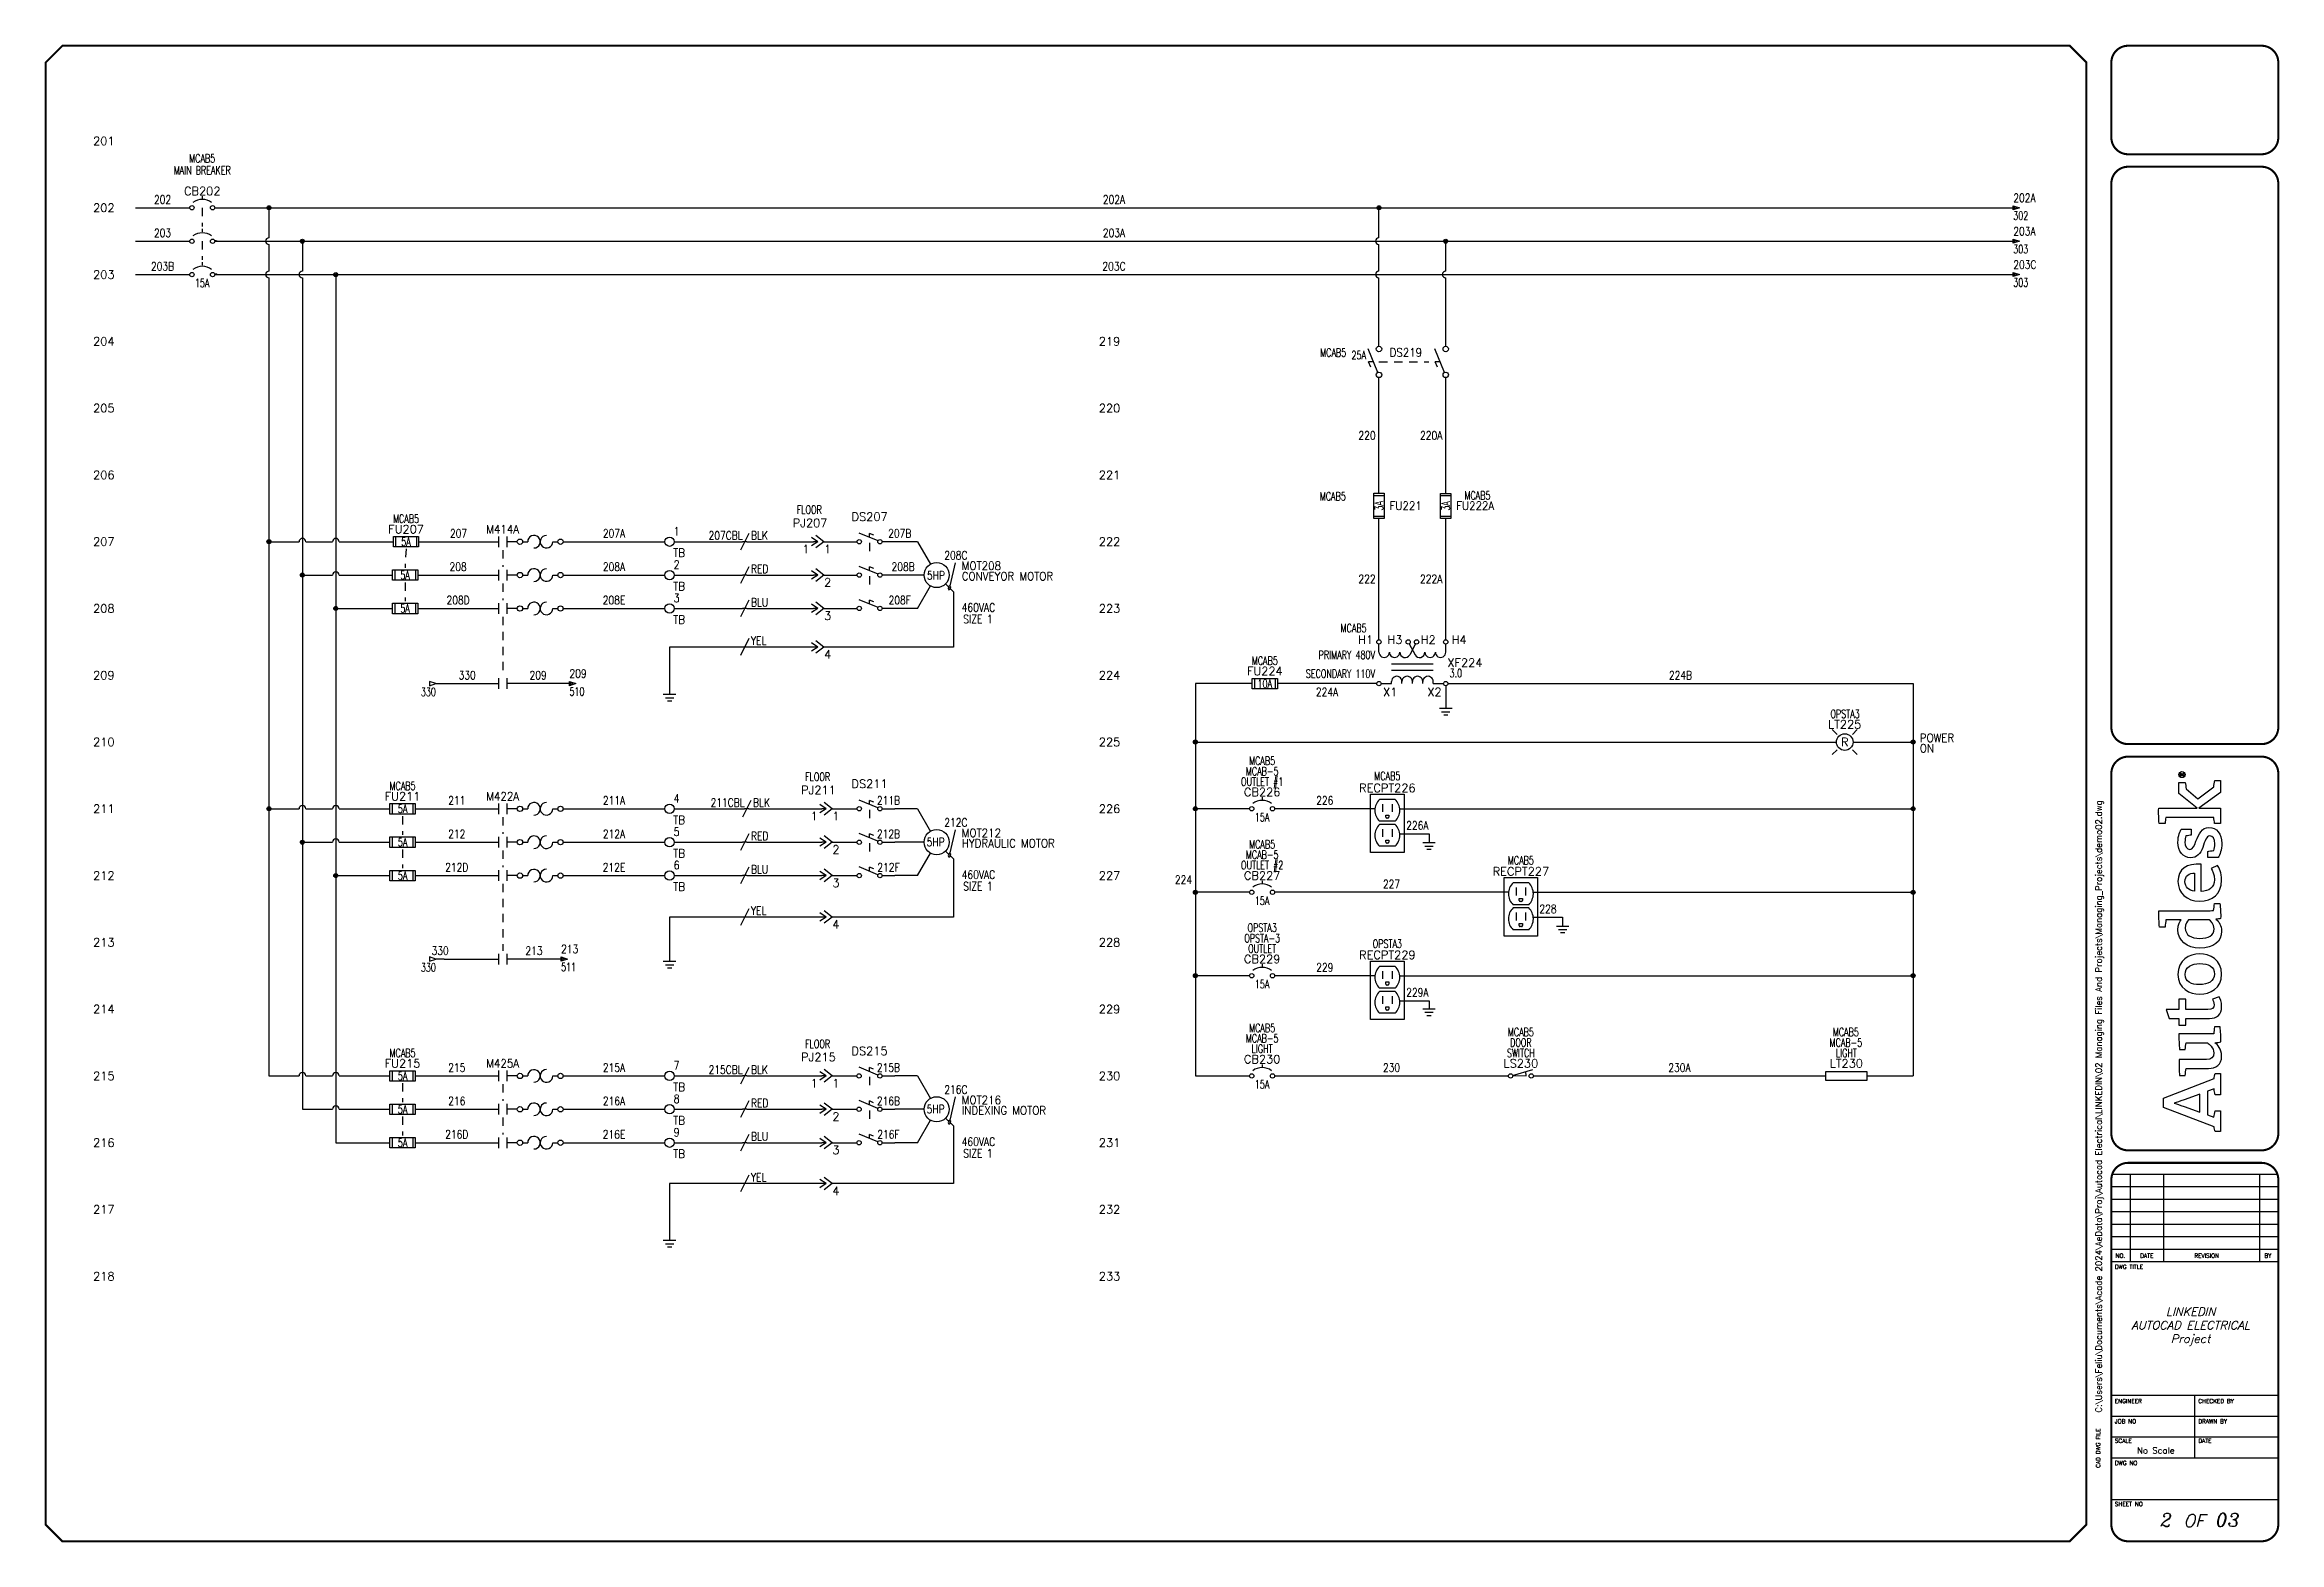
# Model space of a CAD drawing. Header units: inches. Extents: x 0 to 33.5, y 0 to 22.4.
import ezdxf
from ezdxf.enums import TextEntityAlignment as Align

# ---------------------------------------------------------------- set-up
doc = ezdxf.new("R2010")
doc.units = ezdxf.units.IN
doc.header["$MEASUREMENT"] = 0
doc.linetypes.add('HIDDEN2', pattern=[0.1875, 0.125, -0.0625])
doc.layers.add('BLK_10AWG', color=252, linetype='Continuous', lineweight=30)
for name, color, linetype in [('BLK_14AWG', 252, 'Continuous'), ('BLU_14AWG', 5, 'Continuous'), ('DESC', 150, 'Continuous'), ('GRN', 86, 'Continuous'), ('LAYER_1', 160, 'Continuous'), ('LINK', 252, 'HIDDEN2'), ('LOC', 8, 'Continuous'), ('MISC', 7, 'Continuous'), ('RED_14AWG', 1, 'Continuous'), ('SYMS', 7, 'Continuous'), ('TAGFIXED', 7, 'Continuous'), ('TAGS', 150, 'Continuous'), ('TERMS', 123, 'Continuous'), ('TITLE', 7, 'Continuous'), ('WHT_16AWG', 7, 'Continuous'), ('WIRENO', 72, 'Continuous'), ('WIREREF', 52, 'Continuous'), ('XREF', 7, 'Continuous'), ('YEL_14AWG', 2, 'Continuous')]:
    doc.layers.add(name, color=color, linetype=linetype)
doc.styles.add('ITALIC', font='ITALIC')
doc.styles.add('SIMPLEX', font='SIMPLEX')
doc.styles.add('WD', font='romans.shx')

msp = doc.modelspace()

# ---------------------------------------------------------------- texts
at = {"layer": 'MISC', "style": 'WD'}
for s, p in [('202', (1.062, 20)), ('203', (1.062, 19)), ('204', (1.062, 18)), ('205', (1.062, 17)), ('220', (16.125, 17)), ('206', (1.062, 16)), ('221', (16.125, 16)), ('207', (1.062, 15)), ('222', (16.125, 15)), ('208', (1.062, 14)), ('223', (16.125, 14)), ('209', (1.062, 13)), ('224', (16.125, 13)), ('210', (1.062, 12)), ('225', (16.125, 12)), ('211', (1.062, 11)), ('226', (16.125, 11)), ('212', (1.062, 10)), ('227', (16.125, 10)), ('213', (1.062, 9)), ('228', (16.125, 9)), ('214', (1.062, 8)), ('229', (16.125, 8)), ('215', (1.062, 7)), ('230', (16.125, 7)), ('216', (1.062, 6)), ('231', (16.125, 6)), ('217', (1.062, 5)), ('232', (16.125, 5)), ('218', (1.062, 4)), ('233', (16.125, 4))]:
    msp.add_text(s, height=0.125, dxfattribs=at).set_placement(p, align=Align.MIDDLE_RIGHT)

# ---------------------------------------------------------------- blocks, each defined once
blk = doc.blocks.new('WD_MLRH')
at = {"style": 'WD'}
blk.add_attdef('RUNGFIRST', text='', height=0.125, dxfattribs=at).set_placement((-0.25, 0), align=Align.MIDDLE_RIGHT)
at = {"style": 'WD', "flags": 1}
for tag, p in [('WIRE-START', (-0.25, -0.356)), ('RUNGHORV', (-0.25, -0.127)), ('WIREMODE', (-0.25, -0.281)), ('RUNGDIST', (-0.25, -0.2)), ('RUNGCNT', (-0.25, -0.237)), ('RUNGINC', (-0.25, -0.163)), ('WIREFMT', (-0.25, -0.321)), ('WIRE-GSUF', (-0.25, -0.396)), ('PH3SPACE', (-0.25, -0.437))]:
    blk.add_attdef(tag, text='', height=0.025, dxfattribs=at).set_placement(p, align=Align.RIGHT)
blk = doc.blocks.new('WDDOT')
for radius in [0.03, 0.0187, 0.00929]:
    blk.add_circle((0, 0), radius)
blk = doc.blocks.new('HFU2')
for p, q in [((-0.188, -0.078), (-0.188, 0.078)), ((-0.188, 0.078), (0.188, 0.078)), ((-0.156, 0.078), (-0.156, -0.078)), ((0.156, 0.078), (0.156, -0.078)), ((0.188, 0.078), (0.188, -0.078)), ((0.188, -0.078), (-0.188, -0.078))]:
    blk.add_line(p, q)
at = {"style": 'WD', "width": 0.7}
for tag, p in [('INST', (0, 0.451)), ('LOC', (0, 0.281))]:
    blk.add_attdef(tag, text='', height=0.125, dxfattribs=at).set_placement(p, align=Align.CENTER)
blk.add_attdef('RATING1', text='', height=0.125, dxfattribs=at).set_placement((0, 0), align=Align.MIDDLE_CENTER)
at = {"style": 'WD'}
blk.add_attdef('TAG2', text='', height=0.125, dxfattribs=at).set_placement((0, 0.125), align=Align.CENTER)
at = {"style": 'WD', "flags": 1}
for tag, p in [('X4TERM01', (-0.188, 0)), ('X1TERM02', (0.188, 0))]:
    blk.add_attdef(tag, p, '', height=0.01, dxfattribs=at)
at = {"style": 'WD'}
for tag, p in [('X2LINK', (0, 0.109)), ('X8LINK', (0, -0.109))]:
    blk.add_attdef(tag, p, '', height=0.01, dxfattribs=at)
at = {"linetype": 'Continuous', "style": 'WD', "flags": 9}
for tag, p in [('FAMILY', (0.157, 0.251)), ('MFG', (0.156, 0.083)), ('CAT', (0.156, 0.102)), ('ASSYCODE', (0.188, 0.235))]:
    blk.add_attdef(tag, text='', height=0.01, dxfattribs=at).set_placement(p, align=Align.CENTER)
at = {"linetype": 'Continuous', "style": 'WD', "flags": 8}
blk.add_attdef('TERM01', text='', height=0.125, dxfattribs=at).set_placement((-0.25, -0.031), align=Align.TOP_RIGHT)
blk.add_attdef('TERM02', text='', height=0.125, dxfattribs=at).set_placement((0.25, -0.031), align=Align.TOP_LEFT)
blk = doc.blocks.new('HMS21OL')
at = {"linetype": 'Continuous'}
for p, q in [((-0.062, 0.08), (-0.062, -0.08)), ((0.062, 0.08), (0.062, -0.08))]:
    blk.add_line(p, q, dxfattribs=at)
for p, q in [((0.219, 0), (0.062, 0)), ((0.299, 0), (0.375, 0)), ((0.75, 0), (0.826, 0))]:
    blk.add_line(p, q)
for centre in [(0.259, 0), (0.866, 0)]:
    blk.add_circle(centre, 0.04, dxfattribs=at)
for centre, start, end in [((0.469, 0), 270.001, 540.002), ((0.656, 0), 90, 360.001)]:
    blk.add_arc(centre, 0.0938, start, end)
at = {"style": 'WD'}
for tag, width, p in [('INST', 0.7, (0, 0.451)), ('LOC', 0.7, (0, 0.281)), ('TAG2', 0.9, (0, 0.125)), ('DESC1', 0.7, (0, -0.454)), ('XREF', 0.7, (0, -0.297)), ('DESC2', 0.7, (0, -0.61)), ('DESC3', 0.7, (0, -0.766))]:
    blk.add_attdef(tag, text='', height=0.125, dxfattribs=dict(at, width=width)).set_placement(p, align=Align.CENTER)
for tag, p, flags in [('X4TERM01', (-0.062, 0), 1), ('FAMILY', (0.097, 0.053), 9), ('CONTACT', (0.097, 0.036), 1), ('X1TERM02', (0.906, 0), 1)]:
    blk.add_attdef(tag, p, '', height=0.01, dxfattribs=dict(at, flags=flags))
for tag, p in [('X2LINK', (0, 0.125)), ('X8LINK', (0, -0.125))]:
    blk.add_attdef(tag, p, '', height=0.01, dxfattribs=at)
at = {"linetype": 'Continuous', "style": 'WD', "flags": 8}
blk.add_attdef('TERM01', text='', height=0.125, dxfattribs=at).set_placement((-0.125, -0.031), align=Align.TOP_RIGHT)
blk.add_attdef('TERM02', text='', height=0.125, dxfattribs=at).set_placement((0.969, -0.031), align=Align.TOP_LEFT)
blk = doc.blocks.new('HDS11')
for p, q in [((0.126, 0.013), (-0.156, 0.13)), ((0, 0.065), (0, 0.125)), ((0.062, 0.099), (0, 0.125))]:
    blk.add_line(p, q)
for centre in [(-0.155, 0), (0.155, 0)]:
    blk.add_circle(centre, 0.0322)
at = {"style": 'WD', "width": 0.7}
for tag, p in [('INST', (0, 0.951)), ('DESC1', (0, 0.625)), ('LOC', (0, 0.781)), ('DESC2', (0, 0.469)), ('RATING1', (0, 0.156)), ('XREF', (0, -0.236))]:
    blk.add_attdef(tag, text='', height=0.125, dxfattribs=at).set_placement(p, align=Align.CENTER)
at = {"style": 'WD'}
blk.add_attdef('TAG1', text='', height=0.125, dxfattribs=at).set_placement((0, 0.312), align=Align.CENTER)
for tag, p in [('X2LINK', (0, 0.438)), ('X8LINK', (0, -0.016))]:
    blk.add_attdef(tag, p, '', height=0.01, dxfattribs=at)
for tag, p, flags in [('X4TERM01', (-0.188, 0), 1), ('X1TERM02', (0.188, 0), 1), ('FAMILY', (0.206, 0.131), 9)]:
    blk.add_attdef(tag, p, '', height=0.01, dxfattribs=dict(at, flags=flags))
at = {"linetype": 'Continuous', "style": 'WD', "flags": 9}
for tag, p in [('ASSYCODE', (0.219, 0.062)), ('MFG', (0.228, 0.089)), ('CAT', (0.23, 0.108))]:
    blk.add_attdef(tag, text='', height=0.01, dxfattribs=at).set_placement(p, align=Align.CENTER)
at = {"linetype": 'Continuous', "style": 'WD', "flags": 8}
blk.add_attdef('TERM01', text='', height=0.125, dxfattribs=at).set_placement((-0.25, -0.031), align=Align.TOP_RIGHT)
blk.add_attdef('TERM02', text='', height=0.125, dxfattribs=at).set_placement((0.25, -0.031), align=Align.TOP_LEFT)
blk = doc.blocks.new('HDS21')
for p, q in [((0.126, 0.013), (-0.156, 0.13)), ((0, 0.065), (0, 0.125)), ((0.062, 0.099), (0, 0.125))]:
    blk.add_line(p, q)
for centre in [(-0.155, 0), (0.155, 0)]:
    blk.add_circle(centre, 0.0322)
at = {"style": 'WD', "width": 0.7}
for tag, p in [('INST', (0, 0.951)), ('DESC1', (0, 0.625)), ('LOC', (0, 0.781)), ('DESC2', (0, 0.469)), ('RATING1', (0, 0.156)), ('XREF', (0, -0.236))]:
    blk.add_attdef(tag, text='', height=0.125, dxfattribs=at).set_placement(p, align=Align.CENTER)
at = {"style": 'WD'}
blk.add_attdef('TAG2', text='', height=0.125, dxfattribs=at).set_placement((0, 0.312), align=Align.CENTER)
for tag, p, flags in [('X4TERM01', (-0.188, 0), 1), ('X1TERM02', (0.188, 0), 1), ('FAMILY', (0.206, 0.131), 9)]:
    blk.add_attdef(tag, p, '', height=0.01, dxfattribs=dict(at, flags=flags))
for tag, p in [('X2LINK', (0, 0.281)), ('X8LINK', (0, -0.016))]:
    blk.add_attdef(tag, p, '', height=0.01, dxfattribs=at)
at = {"linetype": 'Continuous', "style": 'WD', "flags": 8}
blk.add_attdef('TERM01', text='', height=0.125, dxfattribs=at).set_placement((-0.25, -0.031), align=Align.TOP_RIGHT)
blk.add_attdef('TERM02', text='', height=0.125, dxfattribs=at).set_placement((0.25, -0.031), align=Align.TOP_LEFT)
blk = doc.blocks.new('HCB1')
blk.add_line((0, 0.173), (0, 0.126))
for centre in [(-0.155, 0), (0.155, 0)]:
    blk.add_circle(centre, 0.0322)
blk.add_arc((0, -0.109), 0.234, 53.1301, 126.8699)
at = {"style": 'WD', "width": 0.7}
for tag, p in [('INST', (0, 0.826)), ('LOC', (0, 0.656)), ('DESC1', (0, 0.5)), ('DESC2', (0, 0.344)), ('RATING1', (0, -0.188)), ('XREF', (0, -0.344))]:
    blk.add_attdef(tag, text='', height=0.125, dxfattribs=at).set_placement(p, align=Align.CENTER)
at = {"style": 'WD'}
blk.add_attdef('TAG1', text='', height=0.125, dxfattribs=at).set_placement((0, 0.188), align=Align.CENTER)
for tag, p, flags in [('X4TERM01', (-0.188, 0), 1), ('X1TERM02', (0.188, 0), 1), ('FAMILY', (0.205, 0.152), 9)]:
    blk.add_attdef(tag, p, '', height=0.01, dxfattribs=dict(at, flags=flags))
for tag, p in [('X2LINK', (0, 0.219)), ('X8LINK', (0, 0))]:
    blk.add_attdef(tag, p, '', height=0.01, dxfattribs=at)
at = {"linetype": 'Continuous', "style": 'WD', "flags": 9}
for tag, p in [('ASSYCODE', (0.219, 0.062)), ('MFG', (0.228, 0.089)), ('CAT', (0.23, 0.108))]:
    blk.add_attdef(tag, text='', height=0.01, dxfattribs=at).set_placement(p, align=Align.CENTER)
at = {"linetype": 'Continuous', "style": 'WD', "flags": 8}
blk.add_attdef('TERM01', text='', height=0.125, dxfattribs=at).set_placement((-0.25, -0.031), align=Align.TOP_RIGHT)
blk.add_attdef('TERM02', text='', height=0.125, dxfattribs=at).set_placement((0.25, -0.031), align=Align.TOP_LEFT)
blk = doc.blocks.new('HCB2')
at = {"linetype": 'HIDDEN2'}
blk.add_line((0, 0.187), (0, 0.141), dxfattribs=at)
for centre in [(-0.155, 0), (0.155, 0)]:
    blk.add_circle(centre, 0.0322)
blk.add_arc((0, -0.109), 0.234, 53.1301, 126.8699)
at = {"style": 'WD', "width": 0.7}
for tag, p in [('INST', (0, 0.863)), ('LOC', (0, 0.693)), ('DESC1', (0, 0.537)), ('DESC2', (0, 0.38)), ('RATING1', (0, -0.188)), ('XREF', (0, -0.344))]:
    blk.add_attdef(tag, text='', height=0.125, dxfattribs=at).set_placement(p, align=Align.CENTER)
at = {"style": 'WD'}
blk.add_attdef('TAG2', text='', height=0.125, dxfattribs=at).set_placement((0, 0.224), align=Align.CENTER)
for tag, p, flags in [('X4TERM01', (-0.188, 0), 1), ('FAMILY', (0.054, 0.183), 9)]:
    blk.add_attdef(tag, p, '', height=0.01, dxfattribs=dict(at, flags=flags))
for tag, p in [('X2LINK', (0, 0.219)), ('X8LINK', (0, 0)), ('X1TERM02', (0.188, 0))]:
    blk.add_attdef(tag, p, '', height=0.01, dxfattribs=at)
at = {"linetype": 'Continuous', "style": 'WD', "flags": 8}
blk.add_attdef('TERM01', text='', height=0.125, dxfattribs=at).set_placement((-0.25, -0.031), align=Align.TOP_RIGHT)
blk.add_attdef('TERM02', text='', height=0.125, dxfattribs=at).set_placement((0.25, -0.031), align=Align.TOP_LEFT)
blk = doc.blocks.new('HXF1D')
for p, q in [((-0.5, -0.156), (-0.5, -0.032)), ((-0.312, -0.328), (0.312, -0.328)), ((-0.048, -0.028), (0.04, -0.193)), ((0.047, -0.029), (-0.04, -0.193)), ((0.5, -0.156), (0.5, -0.032)), ((-0.469, -0.625), (-0.312, -0.625)), ((-0.312, -0.422), (0.312, -0.422)), ((-0.312, -0.625), (-0.312, -0.594)), ((-0.156, -0.625), (-0.156, -0.594)), ((0, -0.625), (0, -0.594)), ((0.156, -0.625), (0.156, -0.594)), ((0.312, -0.625), (0.312, -0.594)), ((0.312, -0.625), (0.467, -0.625))]:
    blk.add_line(p, q)
for centre in [(-0.501, 0), (-0.063, 0), (0.062, 0), (0.499, 0), (-0.501, -0.625), (0.499, -0.625)]:
    blk.add_circle(centre, 0.0322)
for centre, start, end in [((-0.422, -0.156), 179.999, 360), ((-0.266, -0.156), 179.999, 360), ((-0.109, -0.156), 179.999, 331.9287), ((0.109, -0.156), 208.0713, 360.001), ((0.266, -0.156), 180, 360.001), ((0.422, -0.156), 180, 360.001), ((-0.234, -0.594), 0.001, 180.002), ((-0.078, -0.594), 0.001, 180.002), ((0.078, -0.594), 0.001, 180.002), ((0.234, -0.594), 0.001, 180.002)]:
    blk.add_arc(centre, 0.0781, start, end)
at = {"linetype": 'Continuous', "style": 'WD', "flags": 8}
for tag, p in [('TERM02', (-0.109, -0.031)), ('TERM04', (0.438, -0.031))]:
    blk.add_attdef(tag, text='', height=0.125, dxfattribs=at).set_placement(p, align=Align.RIGHT)
at = {"style": 'WD'}
for tag, p, flags in [('X4TERM01', (-0.533, 0), 1), ('X2TERM01', (-0.501, 0.032), 1), ('X2TERM02', (-0.063, 0.032), 1), ('X2TERM03', (0.062, 0.032), 1), ('X2TERM04', (0.499, 0.032), 1), ('X1TERM04', (0.531, 0), 1), ('X4TERM05', (-0.533, -0.625), 1), ('X8TERM05', (-0.501, -0.657), 1), ('X8TERM06', (0, -0.632), 1), ('FAMILY', (0.46, -0.372), 9), ('X8TERM07', (0.499, -0.657), 1), ('X1TERM07', (0.531, -0.625), 1)]:
    blk.add_attdef(tag, p, '', height=0.01, dxfattribs=dict(at, flags=flags))
at = {"linetype": 'Continuous', "style": 'WD', "flags": 8}
for tag, p in [('TERM01', (-0.438, -0.031)), ('TERM03', (0.125, -0.031))]:
    blk.add_attdef(tag, p, '', height=0.125, dxfattribs=at)
at = {"style": 'WD', "width": 0.7}
for tag, p in [('INST', (-0.56, -0.181)), ('LOC', (-0.56, -0.351)), ('DESC1', (-0.56, -0.507)), ('DESC2', (-0.56, -0.664))]:
    blk.add_attdef(tag, text='', height=0.125, dxfattribs=at).set_placement(p, align=Align.RIGHT)
at = {"style": 'WD'}
blk.add_attdef('TAG1', (0.524, -0.375), '', height=0.125, dxfattribs=at)
at = {"linetype": 'Continuous', "style": 'WD', "flags": 9}
for tag, p in [('ASSYCODE', (0.483, -0.438)), ('MFG', (0.484, -0.42)), ('CAT', (0.485, -0.4))]:
    blk.add_attdef(tag, text='', height=0.01, dxfattribs=at).set_placement(p, align=Align.CENTER)
at = {"style": 'WD', "width": 0.7}
blk.add_attdef('RATING1', (0.556, -0.531), '', height=0.125, dxfattribs=at)
at = {"linetype": 'Continuous', "style": 'WD', "flags": 8}
for tag, p in [('TERM06', (-0.031, -0.688)), ('TERM07', (0.438, -0.688))]:
    blk.add_attdef(tag, text='', height=0.125, dxfattribs=at).set_placement(p, align=Align.TOP_RIGHT)
blk.add_attdef('TERM05', text='', height=0.125, dxfattribs=at).set_placement((-0.438, -0.688), align=Align.TOP_LEFT)
blk = doc.blocks.new('HLT1R')
for p, q in [((-0.115, 0.115), (-0.186, 0.186)), ((0.115, 0.115), (0.186, 0.186)), ((-0.115, -0.115), (-0.186, -0.186)), ((0.115, -0.115), (0.186, -0.186))]:
    blk.add_line(p, q)
blk.add_circle((0, 0), 0.125)
at = {"style": 'WD', "width": 0.7}
for tag, p in [('INST', (0.006, 0.528)), ('LOC', (0.006, 0.359))]:
    blk.add_attdef(tag, text='', height=0.125, dxfattribs=at).set_placement(p, align=Align.CENTER)
at = {"style": 'WD'}
blk.add_attdef('COLOR', text='', height=0.125, dxfattribs=at).set_placement((0, 0), align=Align.MIDDLE)
blk.add_attdef('TAG1', text='', height=0.125, dxfattribs=at).set_placement((0, 0.202), align=Align.CENTER)
at = {"style": 'WD', "flags": 1}
for tag, p in [('X4TERM01', (-0.125, 0)), ('X1TERM02', (0.125, 0))]:
    blk.add_attdef(tag, p, '', height=0.01, dxfattribs=at)
at = {"linetype": 'Continuous', "style": 'WD', "flags": 9}
blk.add_attdef('ASSYCODE', text='', height=0.01, dxfattribs=at).set_placement((-0.003, 0.098), align=Align.CENTER)
at = {"style": 'WD', "flags": 9}
blk.add_attdef('FAMILY', text='', height=0.01, dxfattribs=at).set_placement((-0.005, 0.161), align=Align.CENTER)
at = {"linetype": 'Continuous', "style": 'WD', "flags": 1}
for tag, p in [('MFG', (0, 0.121)), ('CAT', (0, 0.14))]:
    blk.add_attdef(tag, text='', height=0.01, dxfattribs=at).set_placement(p, align=Align.MIDDLE)
at = {"style": 'WD', "width": 0.9}
blk.add_attdef('DESC1', (1.125, 0), '', height=0.125, dxfattribs=at)
at = {"linetype": 'Continuous', "style": 'WD', "flags": 8}
blk.add_attdef('TERM01', text='', height=0.125, dxfattribs=at).set_placement((-0.175, -0.031), align=Align.TOP_RIGHT)
blk.add_attdef('TERM02', text='', height=0.125, dxfattribs=at).set_placement((0.175, -0.031), align=Align.TOP_LEFT)
at = {"style": 'WD', "width": 0.9}
blk.add_attdef('DESC2', text='', height=0.125, dxfattribs=at).set_placement((1.125, -0.031), align=Align.TOP_LEFT)
blk = doc.blocks.new('HMS21')
at = {"linetype": 'Continuous'}
for p, q in [((-0.062, 0.08), (-0.062, -0.08)), ((0.062, 0.08), (0.062, -0.08))]:
    blk.add_line(p, q, dxfattribs=at)
at = {"style": 'WD'}
for tag, width, p in [('INST', 0.7, (0, 0.451)), ('LOC', 0.7, (0, 0.281)), ('TAG2', 0.9, (0, 0.125)), ('DESC1', 0.7, (0, -0.454)), ('XREF', 0.7, (0, -0.297)), ('DESC2', 0.7, (0, -0.61)), ('DESC3', 0.7, (0, -0.766))]:
    blk.add_attdef(tag, text='', height=0.125, dxfattribs=dict(at, width=width)).set_placement(p, align=Align.CENTER)
for tag, p, flags in [('X4TERM01', (-0.062, 0), 1), ('X1TERM02', (0.062, 0), 1), ('FAMILY', (0.097, 0.053), 9), ('CONTACT', (0.097, 0.036), 1)]:
    blk.add_attdef(tag, p, '', height=0.01, dxfattribs=dict(at, flags=flags))
for tag, p in [('X2LINK', (0, 0.125)), ('X8LINK', (0, -0.125))]:
    blk.add_attdef(tag, p, '', height=0.01, dxfattribs=at)
at = {"linetype": 'Continuous', "style": 'WD', "flags": 8}
blk.add_attdef('TERM01', text='', height=0.125, dxfattribs=at).set_placement((-0.125, -0.031), align=Align.TOP_RIGHT)
blk.add_attdef('TERM02', text='', height=0.125, dxfattribs=at).set_placement((0.125, -0.031), align=Align.TOP_LEFT)
blk = doc.blocks.new('HC01PJ')
for p, q in [((-0.031, 0), (-0.125, 0.062)), ((-0.031, 0), (-0.125, -0.062)), ((-0.031, 0), (-0.094, 0)), ((0.062, 0), (-0.062, 0.094)), ((0.062, 0), (-0.062, -0.094))]:
    blk.add_line(p, q)
at = {"style": 'WD', "width": 0.7}
for tag, p in [('LOC', (0.094, 0.68)), ('DESC1', (0.094, 0.511)), ('DESC2', (0.094, 0.354))]:
    blk.add_attdef(tag, p, '', height=0.125, dxfattribs=at)
at = {"style": 'WD'}
for tag, p, flags in [('X4TERMDESC01', (-0.106, 0.022), 1), ('X4TERM01', (-0.094, 0), 1), ('FAMILY', (0.048, 0.121), 9), ('X1TERM02', (0.062, 0), 1), ('X1TERMDESC02', (0.067, 0.016), 1)]:
    blk.add_attdef(tag, p, '', height=0.01, dxfattribs=dict(at, flags=flags))
for tag, p, height in [('X2LINK', (-0.062, 0.125), 0.01), ('TAG1', (0.094, 0.094), 0.125), ('X8LINK', (-0.062, -0.125), 0.01)]:
    blk.add_attdef(tag, p, '', height=height, dxfattribs=at)
at = {"linetype": 'Continuous', "style": 'WD', "flags": 9}
for tag, p in [('ASSYCODE', (0.067, 0.044)), ('MFG', (0.072, 0.057)), ('CAT', (0.073, 0.077))]:
    blk.add_attdef(tag, text='', height=0.01, dxfattribs=at).set_placement(p, align=Align.CENTER)
at = {"linetype": 'Continuous', "style": 'WD', "flags": 8}
blk.add_attdef('TERM01', text='', height=0.125, dxfattribs=at).set_placement((-0.156, -0.047), align=Align.TOP_RIGHT)
blk.add_attdef('TERM02', text='', height=0.125, dxfattribs=at).set_placement((0.062, -0.047), align=Align.TOP_LEFT)
blk = doc.blocks.new('HC02PJ')
for p, q in [((-0.031, 0), (-0.125, 0.062)), ((-0.031, 0), (-0.125, -0.062)), ((-0.031, 0), (-0.094, 0)), ((0.062, 0), (-0.062, 0.094)), ((0.062, 0), (-0.062, -0.094))]:
    blk.add_line(p, q)
at = {"style": 'WD', "width": 0.7}
for tag, p in [('LOC', (0.094, 0.68)), ('DESC1', (0.094, 0.511)), ('DESC2', (0.094, 0.354))]:
    blk.add_attdef(tag, p, '', height=0.125, dxfattribs=at)
at = {"style": 'WD'}
for tag, p, flags in [('X4TERMDESC01', (-0.113, 0.019), 1), ('X4TERM01', (-0.094, 0), 1), ('FAMILY', (0.048, 0.121), 9), ('X1TERM02', (0.062, 0), 1), ('X1TERMDESC02', (0.067, 0.014), 1)]:
    blk.add_attdef(tag, p, '', height=0.01, dxfattribs=dict(at, flags=flags))
for tag, p, height in [('X2LINK', (-0.062, 0.125), 0.01), ('TAG2', (0.094, 0.094), 0.125), ('X8LINK', (-0.062, -0.125), 0.01)]:
    blk.add_attdef(tag, p, '', height=height, dxfattribs=at)
at = {"linetype": 'Continuous', "style": 'WD', "flags": 8}
blk.add_attdef('TERM01', text='', height=0.125, dxfattribs=at).set_placement((-0.156, -0.047), align=Align.TOP_RIGHT)
blk.add_attdef('TERM02', text='', height=0.125, dxfattribs=at).set_placement((0.062, -0.047), align=Align.TOP_LEFT)
blk = doc.blocks.new('HW01')
for p, q in [((0.062, 0.125), (-0.062, -0.125)), ((0.031, 0), (-0.031, 0))]:
    blk.add_line(p, q)
at = {"style": 'WD', "width": 0.7, "flags": 1}
for tag, p in [('INST', (0, 0.357)), ('LOC', (0, 0.188)), ('DESC1', (0, -0.456)), ('XREF', (0, -0.3)), ('DESC2', (0, -0.613))]:
    blk.add_attdef(tag, text='', height=0.125, dxfattribs=at).set_placement(p, align=Align.CENTER)
at = {"style": 'WD', "width": 0.8}
blk.add_attdef('TAG1', text='', height=0.125, dxfattribs=at).set_placement((-0.031, 0.031), align=Align.RIGHT)
at = {"style": 'WD', "flags": 1}
for tag, p in [('X4TERM01', (-0.031, 0)), ('X1TERM01', (0.031, 0))]:
    blk.add_attdef(tag, p, '', height=0.01, dxfattribs=at)
at = {"linetype": 'Continuous', "style": 'WD', "flags": 9}
blk.add_attdef('ASSYCODE', text='', height=0.01, dxfattribs=at).set_placement((0.029, 0.042), align=Align.CENTER)
at = {"style": 'WD'}
for tag, p in [('X2LINK', (0, 0.125)), ('X8LINK', (0, -0.125))]:
    blk.add_attdef(tag, p, '', height=0.01, dxfattribs=at)
at = {"style": 'WD', "flags": 9}
blk.add_attdef('FAMILY', text='', height=0.01, dxfattribs=at).set_placement((0.023, 0.118), align=Align.CENTER)
at = {"style": 'WD', "width": 0.8}
blk.add_attdef('RATING1', (0.094, 0.031), '', height=0.125, dxfattribs=at)
at = {"style": 'WD', "width": 0.8, "flags": 1}
blk.add_attdef('MFG', text='', height=0.0938, dxfattribs=at).set_placement((-0.125, -0.031), align=Align.TOP_RIGHT)
blk.add_attdef('CAT', text='', height=0.0938, dxfattribs=at).set_placement((0.031, -0.031), align=Align.TOP_LEFT)
blk = doc.blocks.new('HW02')
for p, q in [((0.062, 0.125), (-0.062, -0.125)), ((0.031, 0), (-0.031, 0))]:
    blk.add_line(p, q)
at = {"style": 'WD', "width": 0.7, "flags": 1}
for tag, p in [('INST', (0, 0.357)), ('LOC', (0, 0.188)), ('DESC1', (0, -0.456)), ('XREF', (0, -0.3)), ('DESC2', (0, -0.613))]:
    blk.add_attdef(tag, text='', height=0.125, dxfattribs=at).set_placement(p, align=Align.CENTER)
at = {"style": 'WD', "width": 0.8}
blk.add_attdef('TAG2', text='', height=0.125, dxfattribs=at).set_placement((-0.031, 0.031), align=Align.RIGHT)
at = {"style": 'WD', "flags": 1}
for tag, p in [('X4TERM01', (-0.031, 0)), ('X1TERM01', (0.031, 0))]:
    blk.add_attdef(tag, p, '', height=0.01, dxfattribs=at)
at = {"style": 'WD'}
for tag, p in [('X2LINK', (0, 0.125)), ('X8LINK', (0, -0.125))]:
    blk.add_attdef(tag, p, '', height=0.01, dxfattribs=at)
at = {"style": 'WD', "flags": 9}
blk.add_attdef('FAMILY', text='', height=0.01, dxfattribs=at).set_placement((0.023, 0.118), align=Align.CENTER)
at = {"style": 'WD', "width": 0.8}
blk.add_attdef('RATING1', (0.094, 0.031), '', height=0.125, dxfattribs=at)
blk = doc.blocks.new('HA1D3')
blk.add_lwpolyline([(-0.094, 0), (-0.094, -0.031), (0, 0), (-0.094, 0.031), (-0.094, 0)])
at = {"style": 'WD', "width": 0.8, "flags": 8}
blk.add_attdef('WIRENO', text='', height=0.125, dxfattribs=at).set_placement((0, 0.094), align=Align.RIGHT)
at = {"style": 'WD', "flags": 1}
blk.add_attdef('SIGCODE', text='', height=0.01, dxfattribs=at).set_placement((-0.02, 0.047), align=Align.RIGHT)
blk.add_attdef('X1TERM01', (0, 0), '', height=0.01, dxfattribs=at)
at = {"style": 'WD', "width": 0.7}
for tag, p in [('DESC1', (0, -0.375)), ('XREF', (0, -0.188))]:
    blk.add_attdef(tag, text='', height=0.125, dxfattribs=at).set_placement(p, align=Align.RIGHT)
blk = doc.blocks.new('HCN1RDUP')
for p, q in [((-0.25, 0.219), (0.25, 0.219)), ((-0.25, -0.656), (-0.25, 0.219)), ((0.117, 0.14), (-0.117, 0.14)), ((-0.071, 0.071), (-0.071, -0.046)), ((0.07, 0.071), (0.07, -0.046)), ((0.25, 0.219), (0.25, -0.656)), ((0.117, -0.187), (-0.117, -0.187)), ((0.117, -0.235), (-0.117, -0.235)), ((-0.071, -0.304), (-0.071, -0.421)), ((-0.024, -0.093), (0.023, -0.093)), ((-0.024, -0.125), (-0.024, -0.093)), ((0.008, -0.14), (-0.009, -0.14)), ((0.023, -0.093), (0.023, -0.125)), ((0.07, -0.304), (0.07, -0.421)), ((0.25, -0.656), (-0.25, -0.656)), ((0.117, -0.562), (-0.117, -0.562)), ((-0.024, -0.468), (0.023, -0.468)), ((-0.024, -0.5), (-0.024, -0.468)), ((0.008, -0.515), (-0.009, -0.515)), ((0.023, -0.468), (0.023, -0.5))]:
    blk.add_line(p, q)
for centre, radius, start, end in [((0.039, -0.023), 0.226, 133.6028, 226.3972), ((-0.039, -0.023), 0.226, 313.6028, 406.3972), ((0.039, -0.398), 0.226, 133.6028, 226.3972), ((-0.009, -0.125), 0.015, 180, 270), ((0.008, -0.125), 0.015, 270, 360), ((-0.039, -0.398), 0.226, 313.6028, 406.3972), ((-0.009, -0.5), 0.015, 180, 270), ((0.008, -0.5), 0.015, 270, 360)]:
    blk.add_arc(centre, radius, start, end)
at = {"style": 'WD', "width": 0.7}
for tag, p in [('INST', (0, 0.888)), ('DESC1', (0, 0.562)), ('LOC', (0, 0.719)), ('DESC2', (0, 0.406))]:
    blk.add_attdef(tag, text='', height=0.125, dxfattribs=at).set_placement(p, align=Align.CENTER)
at = {"style": 'WD'}
blk.add_attdef('TAG1', text='', height=0.125, dxfattribs=at).set_placement((0, 0.25), align=Align.CENTER)
for tag, p, flags in [('X4TERM01', (-0.188, 0), 1), ('X1TERM02', (0.188, 0), 1), ('FAMILY', (0.205, 0.152), 9), ('X8TERM03', (0, -0.14), 1), ('X4TERM04', (-0.188, -0.375), 1), ('X8TERM06', (0, -0.515), 1), ('X1TERM05', (0.188, -0.375), 1)]:
    blk.add_attdef(tag, p, '', height=0.01, dxfattribs=dict(at, flags=flags))
at = {"linetype": 'Continuous', "style": 'WD', "flags": 9}
for tag, p in [('ASSYCODE', (0.23, 0.071)), ('MFG', (0.228, 0.089)), ('CAT', (0.23, 0.108))]:
    blk.add_attdef(tag, text='', height=0.01, dxfattribs=at).set_placement(p, align=Align.CENTER)
at = {"linetype": 'Continuous', "style": 'WD', "flags": 8}
for tag, p in [('TERM01', (-0.281, -0.016)), ('TERM04', (-0.281, -0.391))]:
    blk.add_attdef(tag, text='', height=0.125, dxfattribs=at).set_placement(p, align=Align.TOP_RIGHT)
for tag, p in [('TERM02', (0.281, -0.016)), ('TERM06', (0.08, -0.587)), ('TERM05', (0.281, -0.391))]:
    blk.add_attdef(tag, text='', height=0.125, dxfattribs=at).set_placement(p, align=Align.TOP_LEFT)
blk = doc.blocks.new('HLT1ENC')
for p, q in [((-0.312, 0.062), (-0.312, -0.062)), ((0.312, 0.062), (-0.312, 0.062)), ((0.312, -0.062), (0.312, 0.062)), ((-0.312, -0.062), (0.312, -0.062))]:
    blk.add_line(p, q)
at = {"style": 'WD', "width": 0.7}
for tag, p in [('INST', (0, 0.763)), ('LOC', (0, 0.594)), ('DESC1', (0, 0.437)), ('DESC2', (0, 0.281))]:
    blk.add_attdef(tag, text='', height=0.125, dxfattribs=at).set_placement(p, align=Align.CENTER)
at = {"style": 'WD'}
for tag, p, flags in [('X4TERM01', (-0.312, 0), 1), ('X1TERM02', (0.312, 0), 1), ('FAMILY', (0.33, 0.152), 9)]:
    blk.add_attdef(tag, p, '', height=0.01, dxfattribs=dict(at, flags=flags))
blk.add_attdef('TAG1', text='', height=0.125, dxfattribs=at).set_placement((0, 0.125), align=Align.CENTER)
at = {"linetype": 'Continuous', "style": 'WD', "flags": 9}
for tag, p in [('ASSYCODE', (0.355, 0.071)), ('MFG', (0.353, 0.089)), ('CAT', (0.355, 0.108))]:
    blk.add_attdef(tag, text='', height=0.01, dxfattribs=at).set_placement(p, align=Align.CENTER)
at = {"linetype": 'Continuous', "style": 'WD', "flags": 8}
blk.add_attdef('TERM01', text='', height=0.125, dxfattribs=at).set_placement((-0.406, -0.031), align=Align.TOP_RIGHT)
blk.add_attdef('TERM02', text='', height=0.125, dxfattribs=at).set_placement((0.406, -0.031), align=Align.TOP_LEFT)
blk = doc.blocks.new('HLS12H')
at = {"linetype": 'Continuous'}
for p, q in [((-0.124, 0.008), (0.179, 0.096)), ((-0.124, 0.008), (0.077, 0)), ((0.077, 0), (0.073, 0.065))]:
    blk.add_line(p, q, dxfattribs=at)
for centre in [(-0.155, 0), (0.155, 0)]:
    blk.add_circle(centre, 0.0322)
at = {"style": 'WD', "width": 0.7}
for tag, p in [('INST', (0, 0.763)), ('LOC', (0, 0.594)), ('DESC1', (0, 0.437)), ('DESC2', (0, 0.281)), ('XREF', (0, -0.252))]:
    blk.add_attdef(tag, text='', height=0.125, dxfattribs=at).set_placement(p, align=Align.CENTER)
at = {"style": 'WD'}
blk.add_attdef('TAG1', text='', height=0.125, dxfattribs=at).set_placement((0, 0.125), align=Align.CENTER)
for tag, p, flags in [('X4TERM01', (-0.188, 0), 1), ('FAMILY', (0.038, 0.037), 9), ('CONTACT', (0.038, 0.02), 1), ('X1TERM02', (0.188, 0), 1)]:
    blk.add_attdef(tag, p, '', height=0.01, dxfattribs=dict(at, flags=flags))
for tag, p in [('X2LINK', (0, 0.125)), ('X8LINK', (0, -0.062))]:
    blk.add_attdef(tag, p, '', height=0.01, dxfattribs=at)
at = {"linetype": 'Continuous', "style": 'WD', "flags": 9}
for tag, p in [('CAT', (0.063, -0.007)), ('ASSYCODE', (0.063, -0.046)), ('MFG', (0.063, -0.027))]:
    blk.add_attdef(tag, text='', height=0.01, dxfattribs=at).set_placement(p, align=Align.CENTER)
at = {"linetype": 'Continuous', "style": 'WD', "flags": 8}
blk.add_attdef('TERM01', text='', height=0.125, dxfattribs=at).set_placement((-0.25, -0.031), align=Align.TOP_RIGHT)
blk.add_attdef('TERM02', text='', height=0.125, dxfattribs=at).set_placement((0.25, -0.031), align=Align.TOP_LEFT)
blk = doc.blocks.new('HA1S1')
for points in [[(0, 0), (0, 0.031), (0.094, 0), (0, -0.031), (0, 0)], [(0.011, 0.016), (0.011, -0.016), (0.058, 0), (0.011, 0.016)]]:
    blk.add_lwpolyline(points)
at = {"style": 'WD', "flags": 1}
for tag, p in [('SIGCODE', (-0.02, 0.047)), ('X4TERM01', (0, 0))]:
    blk.add_attdef(tag, p, '', height=0.01, dxfattribs=at)
at = {"style": 'WD', "width": 0.8, "flags": 8}
blk.add_attdef('WIRENO', (0, 0.087), '', height=0.125, dxfattribs=at)
at = {"style": 'WD', "width": 0.7}
for tag, p in [('XREF', (0, -0.181)), ('DESC1', (0, -0.356))]:
    blk.add_attdef(tag, p, '', height=0.125, dxfattribs=at)
blk = doc.blocks.new('VGND2')
for p, q in [((0.09375, 0), (-0.09375, 0)), ((-0.0625, -0.046875), (0.0625, -0.046875)), ((-0.03125, -0.09375), (0.03125, -0.09375))]:
    blk.add_line(p, q)
at = {"style": 'WD', "flags": 1}
blk.add_attdef('X2TERM01', (0, 0), '', height=0.01, dxfattribs=at)
blk = doc.blocks.new('HFU1')
for p, q in [((-0.188, -0.078), (-0.188, 0.078)), ((-0.188, 0.078), (0.188, 0.078)), ((-0.156, 0.078), (-0.156, -0.078)), ((0.156, 0.078), (0.156, -0.078)), ((0.188, 0.078), (0.188, -0.078)), ((0.188, -0.078), (-0.188, -0.078))]:
    blk.add_line(p, q)
at = {"style": 'WD', "width": 0.7}
for tag, p in [('INST', (0, 0.451)), ('LOC', (0, 0.281))]:
    blk.add_attdef(tag, text='', height=0.125, dxfattribs=at).set_placement(p, align=Align.CENTER)
blk.add_attdef('RATING1', text='', height=0.125, dxfattribs=at).set_placement((0, 0), align=Align.MIDDLE_CENTER)
at = {"style": 'WD'}
blk.add_attdef('TAG1', text='', height=0.125, dxfattribs=at).set_placement((0, 0.125), align=Align.CENTER)
for tag, p, flags in [('X4TERM01', (-0.188, 0), 1), ('FAMILY', (0.129, 0.108), 9), ('X1TERM02', (0.188, 0), 1)]:
    blk.add_attdef(tag, p, '', height=0.01, dxfattribs=dict(at, flags=flags))
for tag, p in [('X2LINK', (0, 0.109)), ('X8LINK', (0, -0.109))]:
    blk.add_attdef(tag, p, '', height=0.01, dxfattribs=at)
at = {"linetype": 'Continuous', "style": 'WD', "flags": 9}
for tag, p in [('ASSYCODE', (0.157, 0.251)), ('MFG', (0.156, 0.083)), ('CAT', (0.156, 0.102))]:
    blk.add_attdef(tag, text='', height=0.01, dxfattribs=at).set_placement(p, align=Align.CENTER)
at = {"linetype": 'Continuous', "style": 'WD', "flags": 8}
blk.add_attdef('TERM01', text='', height=0.125, dxfattribs=at).set_placement((-0.25, -0.031), align=Align.TOP_RIGHT)
blk.add_attdef('TERM02', text='', height=0.125, dxfattribs=at).set_placement((0.25, -0.031), align=Align.TOP_LEFT)
blk = doc.blocks.new('HT0002')
blk.add_circle((0, 0), 0.0699)
at = {"style": 'WD', "width": 0.7}
for tag, p in [('INST', (0.062, 0.42)), ('LOC', (0.062, 0.25))]:
    blk.add_attdef(tag, p, '', height=0.125, dxfattribs=at)
at = {"style": 'WD', "flags": 1}
for tag, p, height in [('X4TERM01', (-0.07, 0), 0.01), ('X4TERMDESC01', (-0.055, -0.023), 0.025), ('X2TERMDESC01', (-0.006, 0.029), 0.025), ('X2TERM01', (0, 0.07), 0.01), ('X2PIN01', (0.033, 0.084), 0.025), ('X1TERMDESC01', (0.039, 0.007), 0.025), ('X1TERM01', (0.07, 0), 0.01), ('X1PIN01', (0.087, 0.016), 0.025), ('X4PIN01', (-0.114, -0.038), 0.025), ('X8TERM01', (0, -0.07), 0.01), ('X8TERMDESC01', (0, -0.054), 0.025), ('X8PIN01', (0.026, -0.096), 0.025), ('LINKTERM', (0.095, -0.072), 0.025), ('STRIPSEQ', (0.29, -0.074), 0.025)]:
    blk.add_attdef(tag, p, '', height=height, dxfattribs=at)
at = {"linetype": 'Continuous', "style": 'WD'}
for tag, p, height, width, flags in [('TERM01', (0.062, 0.094), 0.125, 0.8, 8), ('TAGSTRIP', (0.053, -0.229), 0.125, 0.9, 8), ('CAT', (0.213, -0.406), 0.109, 0.8, 1)]:
    blk.add_attdef(tag, p, '', height=height, dxfattribs=dict(at, width=width, flags=flags))
at = {"linetype": 'Continuous', "style": 'WD', "width": 0.8, "flags": 1}
blk.add_attdef('MFG', text='', height=0.109, dxfattribs=at).set_placement((0.088, -0.406), align=Align.RIGHT)
at = {"style": 'WD', "width": 0.7, "flags": 1}
blk.add_attdef('ASSYCODE', (0.062, -0.281), '', height=0.01, dxfattribs=at)
blk = doc.blocks.new('AI9-BLK2')
at = {"layer": 'LAYER_1', "color": 7}
blk.add_circle((0, 0), 2.03, dxfattribs=at)
blk.add_open_spline([(1.7, 0), (1.7, -1), (1, -1.8), (0, -1.8), (-1, -1.8), (-1.7, -1), (-1.7, 0), (-1.7, 1), (-1, 1.8), (0, 1.8), (1, 1.8), (1.7, 1), (1.7, 0)], degree=3, knots=[0, 0, 0, 0, 1, 1, 1, 2, 2, 2, 3, 3, 3, 4, 4, 4, 4], dxfattribs=at)
blk = doc.blocks.new('AI9-BLK1')
at = {"layer": 'LAYER_1', "color": 7}
for points, knots in [([(0.7, -1.1), (0.7, -1.1), (0.2, -0.4), (0.2, -0.4), (0.1, -0.2), (0, -0.2), (-0.1, -0.1), (0.3, 0), (0.5, 0.2), (0.5, 0.5), (0.5, 0.8), (0.3, 1.1), (-0.2, 1.1), (-0.2, 1.1), (-0.8, 1.1), (-0.8, 1.1), (-0.8, 1.1), (-0.8, -1.1), (-0.8, -1.1), (-0.8, -1.1), (-0.5, -1.1), (-0.5, -1.1), (-0.5, -1.1), (-0.5, -0.1), (-0.5, -0.1), (-0.4, -0.1), (-0.3, -0.2), (-0.2, -0.3), (-0.2, -0.3), (0.3, -1.1), (0.3, -1.1), (0.3, -1.1), (0.7, -1.1), (0.7, -1.1)], [0, 0, 0, 0, 1, 1, 1, 2, 2, 2, 3, 3, 3, 4, 4, 4, 5, 5, 5, 6, 6, 6, 7, 7, 7, 8, 8, 8, 9, 9, 9, 10, 10, 10, 11, 11, 11, 11]), ([(0.2, 0.5), (0.2, 0.2), (-0.1, 0.1), (-0.3, 0.1), (-0.3, 0.1), (-0.5, 0.1), (-0.5, 0.1), (-0.5, 0.1), (-0.5, 0.8), (-0.5, 0.8), (-0.5, 0.8), (-0.2, 0.8), (-0.2, 0.8), (0.1, 0.8), (0.2, 0.7), (0.2, 0.5)], [0, 0, 0, 0, 1, 1, 1, 2, 2, 2, 3, 3, 3, 4, 4, 4, 5, 5, 5, 5])]:
    blk.add_open_spline(points, degree=3, knots=knots, dxfattribs=at)
blk = doc.blocks.new('LOGO')
for points, knots in [([(35.2, 4.3), (35.2, 4.3), (22.1, 38.1), (22.1, 38.1), (22.1, 38.1), (16.1, 38.1), (16.1, 38.1), (16.1, 38.1), (3.2, 4.3), (3.2, 4.3), (2.2, 4.2), (0.9, 4), (0, 3.7), (0, 3.7), (0, 0), (0, 0), (0, 0), (13.7, 0), (13.7, 0), (13.7, 0), (13.7, 3.7), (13.7, 3.7), (12.4, 4), (10.9, 4.3), (9.5, 4.4), (9.5, 4.4), (11.1, 8.8), (11.1, 8.8), (11.1, 8.8), (26.8, 8.8), (26.8, 8.8), (26.8, 8.8), (28.4, 4.3), (28.4, 4.3), (27, 4.2), (25.8, 4), (24.5, 3.7), (24.5, 3.7), (24.5, 0), (24.5, 0), (24.5, 0), (38.7, 0), (38.7, 0), (38.7, 0), (38.7, 3.7), (38.7, 3.7), (37.9, 3.9), (36, 4.3), (35.2, 4.3)], [0, 0, 0, 0, 1, 1, 1, 2, 2, 2, 3, 3, 3, 4, 4, 4, 5, 5, 5, 6, 6, 6, 7, 7, 7, 8, 8, 8, 9, 9, 9, 10, 10, 10, 11, 11, 11, 12, 12, 12, 13, 13, 13, 14, 14, 14, 15, 15, 15, 16, 16, 16, 16]), ([(12.8, 13.8), (12.8, 13.8), (16.6, 24.3), (16.6, 24.3), (17.8, 27.5), (18.2, 28.8), (18.8, 30.9), (18.8, 30.9), (18.9, 30.9), (18.9, 30.9), (19.6, 28.9), (20, 27.5), (21.1, 24.3), (21.1, 24.3), (24.9, 13.8), (24.9, 13.8), (24.9, 13.8), (12.8, 13.8), (12.8, 13.8)], [0, 0, 0, 0, 1, 1, 1, 2, 2, 2, 3, 3, 3, 4, 4, 4, 5, 5, 5, 6, 6, 6, 6]), ([(70.8, 23.1), (70.8, 23.1), (70.8, 27.7), (70.8, 27.7), (70.8, 27.7), (75.3, 27.7), (75.3, 27.7), (75.3, 27.7), (75.3, 34.3), (75.3, 34.3), (75.3, 34.3), (81.3, 36.2), (81.3, 36.2), (81.3, 36.2), (81.3, 27.7), (81.3, 27.7), (81.3, 27.7), (88, 27.7), (88, 27.7), (88, 27.7), (88, 23.1), (88, 23.1), (88, 23.1), (81.3, 23.1), (81.3, 23.1), (81.3, 23.1), (81.3, 8.4), (81.3, 8.4), (81.3, 5.6), (82.1, 4.3), (84.3, 4.3), (86, 4.3), (87.5, 5.1), (88, 5.5), (88, 5.5), (89.7, 0.9), (89.7, 0.9), (88.7, 0.3), (86.5, -0.7), (83.2, -0.7), (77.6, -0.7), (75.3, 2.4), (75.3, 7.4), (75.3, 7.4), (75.3, 23.1), (75.3, 23.1), (75.3, 23.1), (70.8, 23.1), (70.8, 23.1)], [0, 0, 0, 0, 1, 1, 1, 2, 2, 2, 3, 3, 3, 4, 4, 4, 5, 5, 5, 6, 6, 6, 7, 7, 7, 8, 8, 8, 9, 9, 9, 10, 10, 10, 11, 11, 11, 12, 12, 12, 13, 13, 13, 14, 14, 14, 15, 15, 15, 16, 16, 16, 16]), ([(147.1, 4.7), (147.1, 5.4), (147, 6.1), (147, 6.9), (147, 6.9), (147, 41.1), (147, 41.1), (143.4, 41.2), (139.3, 41), (136.1, 40.7), (136.1, 40.7), (136.1, 37), (136.1, 37), (137.7, 36.8), (139.6, 36.6), (141, 36.4), (141, 36.4), (141, 36.4), (141, 36.4), (141, 36.4), (141, 26.2), (141, 26.2), (140, 27.1), (138, 28.4), (134.3, 28.4), (127.3, 28.4), (122, 22.6), (122, 13.8), (122, 4.5), (126.6, -0.7), (133.4, -0.7), (137.1, -0.7), (139.6, 1.1), (141.3, 3.1), (141.3, 2.1), (141.6, 0.6), (141.8, 0), (145.2, -0.2), (148.7, 0.1), (151.7, 0.4), (151.7, 0.4), (151.7, 4.1), (151.7, 4.1), (150.2, 4.2), (148.4, 4.5), (147.1, 4.7)], [0, 0, 0, 0, 1, 1, 1, 2, 2, 2, 3, 3, 3, 4, 4, 4, 5, 5, 5, 6, 6, 6, 7, 7, 7, 8, 8, 8, 9, 9, 9, 10, 10, 10, 11, 11, 11, 12, 12, 12, 13, 13, 13, 14, 14, 14, 15, 15, 15, 15]), ([(229.4, 4.6), (229.4, 4.6), (221.5, 15.2), (221.5, 15.2), (221.5, 15.2), (228, 23), (228, 23), (229.4, 23.1), (231.3, 23.3), (232.4, 23.6), (232.4, 23.6), (232.4, 27.7), (232.4, 27.7), (232.4, 27.7), (225, 27.7), (225, 27.7), (225, 27.7), (215.2, 15.6), (215.2, 15.6), (215.2, 15.6), (215.2, 41.2), (215.2, 41.2), (211.8, 41.3), (208.2, 41.2), (205.1, 40.9), (205.1, 40.9), (205.1, 36.9), (205.1, 36.9), (206.5, 36.8), (208, 36.6), (209.1, 36.5), (209.1, 36.5), (209.1, 4.5), (209.1, 4.5), (207.8, 4.4), (206.3, 4.2), (205.1, 4), (205.1, 4), (205.1, 0), (205.1, 0), (205.1, 0), (215.2, 0), (215.2, 0), (215.2, 0), (215.2, 14.5), (215.2, 14.5), (215.2, 14.5), (225.6, 0), (225.6, 0), (225.6, 0), (233.7, 0), (233.7, 0), (233.7, 0), (233.7, 3.8), (233.7, 3.8), (232.2, 4.2), (230.6, 4.4), (229.4, 4.6)], [0, 0, 0, 0, 1, 1, 1, 2, 2, 2, 3, 3, 3, 4, 4, 4, 5, 5, 5, 6, 6, 6, 7, 7, 7, 8, 8, 8, 9, 9, 9, 10, 10, 10, 11, 11, 11, 12, 12, 12, 13, 13, 13, 14, 14, 14, 15, 15, 15, 16, 16, 16, 17, 17, 17, 18, 18, 18, 19, 19, 19, 19]), ([(59.7, -0.1), (59.5, 0.6), (59.2, 2.6), (59.1, 3.8), (57.8, 2), (54.9, -0.7), (50.2, -0.7), (44.2, -0.7), (42, 3.1), (42, 8.1), (42, 8.1), (42, 22.9), (42, 22.9), (40.6, 23.2), (38.8, 23.4), (37.3, 23.5), (37.3, 23.5), (37.3, 27.3), (37.3, 27.3), (40.3, 27.6), (44.4, 27.8), (48, 27.6), (48, 27.6), (48, 9.3), (48, 9.3), (48, 6.2), (49.1, 4.5), (52.3, 4.5), (55.8, 4.5), (58.4, 7.9), (59, 8.6), (59, 8.6), (59, 23), (59, 23), (57.8, 23.2), (56, 23.4), (54.6, 23.5), (54.6, 23.5), (54.6, 27.3), (54.6, 27.3), (57.6, 27.7), (61.5, 27.8), (65, 27.7), (65, 27.7), (65, 4.6), (65, 4.6), (66.3, 4.4), (68.1, 4.2), (69.6, 4.1), (69.6, 4.1), (69.6, 0.3), (69.6, 0.3), (66.7, 0), (63, -0.2), (59.7, -0.1)], [0, 0, 0, 0, 1, 1, 1, 2, 2, 2, 3, 3, 3, 4, 4, 4, 5, 5, 5, 6, 6, 6, 7, 7, 7, 8, 8, 8, 9, 9, 9, 10, 10, 10, 11, 11, 11, 12, 12, 12, 13, 13, 13, 14, 14, 14, 15, 15, 15, 16, 16, 16, 17, 17, 17, 18, 18, 18, 18]), ([(104.8, -0.7), (95.2, -0.7), (91.4, 7), (91.4, 13.8), (91.4, 20.6), (95.1, 28.4), (104.6, 28.4), (114.1, 28.4), (118.3, 20.8), (118.3, 14), (118.3, 7.2), (114.2, -0.7), (104.8, -0.7)], [0, 0, 0, 0, 1, 1, 1, 2, 2, 2, 3, 3, 3, 4, 4, 4, 4]), ([(104.5, 23.6), (99.6, 23.6), (97.8, 19.5), (97.8, 14), (97.8, 8.5), (99.9, 4.1), (104.8, 4.1), (109.8, 4.1), (111.8, 8.2), (111.8, 13.8), (111.8, 19.3), (109.5, 23.6), (104.5, 23.6)], [0, 0, 0, 0, 1, 1, 1, 2, 2, 2, 3, 3, 3, 4, 4, 4, 4]), ([(141, 7.6), (140.3, 6.7), (138.2, 4.3), (135, 4.3), (130.5, 4.3), (128.5, 8.1), (128.5, 13.8), (128.5, 19.6), (130.9, 23.5), (135.4, 23.5), (138.3, 23.5), (139.9, 22.3), (141, 21.3), (141, 21.3), (141, 7.6), (141, 7.6)], [0, 0, 0, 0, 1, 1, 1, 2, 2, 2, 3, 3, 3, 4, 4, 4, 5, 5, 5, 5]), ([(167.6, 4.1), (171.4, 4.1), (173.8, 5.5), (175, 6.2), (175, 6.2), (177.1, 2.1), (177.1, 2.1), (175.5, 1.1), (172.6, -0.7), (167.2, -0.7), (158.2, -0.7), (153.3, 5.5), (153.3, 14), (153.3, 22.5), (158.9, 28.4), (166.4, 28.4), (174.6, 28.4), (178.7, 22.5), (177.9, 12.9), (177.9, 12.9), (159.8, 12.9), (159.8, 12.9), (160, 7.9), (162.3, 4.1), (167.6, 4.1)], [0, 0, 0, 0, 1, 1, 1, 2, 2, 2, 3, 3, 3, 4, 4, 4, 5, 5, 5, 6, 6, 6, 7, 7, 7, 8, 8, 8, 8]), ([(172, 17.3), (171.9, 20.8), (170.4, 23.7), (166.3, 23.7), (162.6, 23.7), (160.6, 21.2), (159.9, 17.3), (159.9, 17.3), (172, 17.3), (172, 17.3)], [0, 0, 0, 0, 1, 1, 1, 2, 2, 2, 3, 3, 3, 3]), ([(193.3, 16.4), (190.2, 17.6), (187.8, 18.3), (187.8, 20.5), (187.8, 22.6), (189.9, 23.7), (192.6, 23.7), (194.1, 23.7), (195.6, 23.5), (196.8, 23.1), (196.9, 21.9), (197.1, 20.1), (197.3, 19.6), (197.3, 19.6), (201.3, 19.6), (201.3, 19.6), (201.3, 19.6), (201.3, 26.1), (201.3, 26.1), (200.2, 26.8), (197.1, 28.4), (192.4, 28.4), (186.5, 28.4), (182.2, 25), (182.2, 20.1), (182.2, 15.7), (184.9, 13.4), (189.1, 11.9), (193.4, 10.4), (196.7, 9.3), (196.7, 7.2), (196.7, 5.1), (195, 3.9), (191.4, 3.9), (189.9, 3.9), (188.1, 4.1), (187, 4.6), (186.9, 5.9), (186.6, 7.8), (186.3, 8.4), (186.3, 8.4), (182.3, 8.4), (182.3, 8.4), (182.3, 8.4), (182.3, 1.6), (182.3, 1.6), (182.3, 1.6), (182.3, 1.6), (182.3, 1.6), (184.1, 0.5), (187.5, -0.8), (191.8, -0.8), (198.3, -0.8), (202.4, 2.6), (202.4, 7.8), (202.4, 12.5), (197.8, 14.6), (193.3, 16.4)], [0, 0, 0, 0, 1, 1, 1, 2, 2, 2, 3, 3, 3, 4, 4, 4, 5, 5, 5, 6, 6, 6, 7, 7, 7, 8, 8, 8, 9, 9, 9, 10, 10, 10, 11, 11, 11, 12, 12, 12, 13, 13, 13, 14, 14, 14, 15, 15, 15, 16, 16, 16, 17, 17, 17, 18, 18, 18, 19, 19, 19, 19])]:
    blk.add_open_spline(points, degree=3, knots=knots)
for name, p in [('AI9-BLK2', (237.6, 25.7)), ('AI9-BLK1', (237.8, 25.7))]:
    blk.add_blockref(name, p)
blk = doc.blocks.new('acade_title')
at = {"layer": 'TITLE'}
for p, q in [((30.594, 22.177), (30.594, 20.781)), ((30.969, 5.531), (33.469, 5.531)), ((31.25, 5.531), (31.25, 4.219)), ((31.75, 5.531), (31.75, 4.219)), ((33.188, 5.531), (33.188, 4.219)), ((30.969, 5.344), (33.469, 5.344)), ((30.969, 5.156), (33.469, 5.156)), ((30.969, 4.969), (33.469, 4.969)), ((30.969, 4.781), (33.469, 4.781)), ((30.969, 4.594), (33.469, 4.594)), ((30.969, 4.406), (33.469, 4.406)), ((30.969, 4.219), (33.469, 4.219)), ((30.594, 0.281), (30.594, 2.214)), ((30.969, 2.219), (33.469, 2.219)), ((32.219, 1.281), (32.219, 2.219)), ((30.969, 1.906), (33.469, 1.906)), ((30.969, 1.594), (33.469, 1.594)), ((30.969, 1.281), (33.469, 1.281)), ((30.969, 0.656), (33.469, 0.656))]:
    blk.add_line(p, q, dxfattribs=at)
at = {"layer": 'TITLE', "const_width": 0.0312}
blk.add_lwpolyline([(30.594, 0.281), (30.594, 22.177), (30.344, 22.427), (0.281, 22.427), (0.031, 22.177), (0.031, 0.281), (0.281, 0.031), (30.344, 0.031)], close=True, dxfattribs=at)
for points in [[(31.219, 22.427, 0.414214), (30.969, 22.177, 0.414214)], [(33.469, 22.177, 0.414214), (33.219, 22.427, 0.414214)], [(30.969, 21.052, 0.414214), (31.219, 20.802, 0.414214)], [(33.219, 20.802, 0.414214), (33.469, 21.052, 0.414214)], [(31.219, 20.615, 0.414214), (30.969, 20.365, 0.414214)], [(33.469, 20.365, 0.414214), (33.219, 20.615, 0.414214)], [(30.969, 12.219, 0.414214), (31.219, 11.969, 0.414214)], [(33.219, 11.969, 0.414214), (33.469, 12.219, 0.414214)], [(31.219, 11.781, 0.414214), (30.969, 11.531, 0.414214)], [(33.469, 11.531, 0.414214), (33.219, 11.781, 0.414214)], [(30.969, 6.135, 0.414214), (31.219, 5.885, 0.414214)], [(33.219, 5.885, 0.414214), (33.469, 6.135, 0.414214)], [(31.219, 5.698, 0.414214), (30.969, 5.448, 0.414214)], [(33.469, 5.448, 0.414214), (33.219, 5.698, 0.414214)], [(30.969, 0.281, 0.414214), (31.219, 0.031, 0.414214)], [(33.219, 0.031, 0.414214), (33.469, 0.281, 0.414214)]]:
    blk.add_lwpolyline(points, format="xyb", dxfattribs=at)
for points in [[(33.219, 22.427), (31.219, 22.427)], [(30.969, 22.177), (30.969, 21.052)], [(33.469, 22.177), (33.469, 21.052)], [(33.219, 20.802), (31.219, 20.802)], [(33.219, 20.615), (31.219, 20.615)], [(30.969, 20.365), (30.969, 12.219)], [(33.469, 20.365), (33.469, 12.219)], [(31.219, 11.969), (33.219, 11.969)], [(31.219, 11.781), (33.219, 11.781)], [(31.219, 5.885), (33.219, 5.885)], [(31.219, 5.698), (33.219, 5.698)], [(30.969, 5.448), (30.969, 0.281)], [(33.469, 5.448), (33.469, 0.281)], [(31.219, 0.031), (33.219, 0.031)]]:
    blk.add_lwpolyline(points, dxfattribs=at)
at = {"layer": 'TITLE', "color": 7, "const_width": 0.0312}
for points in [[(30.969, 11.531), (30.969, 6.135)], [(33.469, 11.531), (33.469, 6.135)]]:
    blk.add_lwpolyline(points, dxfattribs=at)
at = {"xscale": 0.02250000000000085, "yscale": 0.02250000000000085, "zscale": 0.02250000000000085, "rotation": 90}
blk.add_blockref('LOGO', (32.605, 6.167), dxfattribs=at)
at = {"layer": 'TITLE', "color": 1, "style": 'SIMPLEX'}
for s, p in [('DWG TITLE', (31.021, 4.109)), ('ENGINEER', (31.021, 2.099)), ('CHECKED BY', (32.271, 2.099)), ('JOB NO', (31.021, 1.797)), ('DRAWN BY', (32.271, 1.797)), ('SCALE', (31.021, 1.505)), ('DATE', (32.271, 1.505)), ('DWG NO', (31.021, 1.172)), ('SHEET NO', (31.021, 0.557))]:
    blk.add_text(s, height=0.0625, dxfattribs=at).set_placement(p)
at = {"layer": 'TITLE', "color": 1}
for s, height, style, p in [('NO.', 0.0625, 'SIMPLEX', (31.104, 4.307)), ('DATE', 0.0625, 'SIMPLEX', (31.5, 4.307)), ('REVISION', 0.0625, 'SIMPLEX', (32.396, 4.307)), ('BY', 0.0625, 'SIMPLEX', (33.313, 4.307)), ('OF', 0.1875, 'ITALIC', (32.208, 0.339))]:
    blk.add_text(s, height=height, dxfattribs=dict(at, style=style)).set_placement(p, align=Align.MIDDLE)
at = {"layer": 'TITLE', "color": 1, "style": 'SIMPLEX'}
blk.add_text('CAD DWG FILE', height=0.0625, rotation=90, dxfattribs=at).set_placement((30.802, 1.13))
at = {"layer": 'TITLE', "color": 1, "style": 'ITALIC'}
for tag, height, p in [('TITLE#1', 0.125, (32.156, 3.406)), ('TITLE#2', 0.125, (32.156, 3.204)), ('TITLE#3', 0.125, (32.156, 3.001)), ('TITLE#4', 0.125, (32.156, 2.799)), ('DWG#', 0.2, (32.156, 0.826))]:
    blk.add_attdef(tag, text='', height=height, dxfattribs=at).set_placement(p, align=Align.CENTER)
at = {"layer": 'TITLE', "color": 1, "style": 'SIMPLEX'}
blk.add_attdef('CAD#', (30.826, 1.958), '', height=0.0938, rotation=90, dxfattribs=at)
at = {"layer": 'TITLE', "color": 1}
for tag, p, height, style in [('ENGINEER', (31.237, 1.958), 0.0938, 'ITALIC'), ('CHKDBY', (32.424, 1.958), 0.0938, 'ITALIC'), ('JOB#', (31.464, 1.644), 0.0938, 'SIMPLEX'), ('DRAWNBY', (32.494, 1.644), 0.0938, 'ITALIC'), ('SCALE', (31.353, 1.344), 0.0938, 'SIMPLEX'), ('DATE', (32.408, 1.344), 0.0938, 'SIMPLEX'), ('SHTS', (32.532, 0.25), 0.2, 'ITALIC')]:
    blk.add_attdef(tag, p, '', height=height, dxfattribs=dict(at, style=style))
at = {"layer": 'TITLE', "color": 1, "style": 'ITALIC'}
blk.add_attdef('SH#', text='', height=0.2, dxfattribs=at).set_placement((31.881, 0.25), align=Align.RIGHT)
at = {"layer": 'TITLE', "color": 7, "flags": 9}
blk.add_attdef('WD_TB', (31.219, 0.031), '', height=0.125, dxfattribs=at)
blk = doc.blocks.new('VDS11')
for p, q in [((-0.016, -0.157), (-0.163, 0.195)), ((-0.081, 0), (-0.156, 0)), ((-0.124, -0.078), (-0.156, 0))]:
    blk.add_line(p, q)
for centre in [(0, 0.194), (0, -0.194)]:
    blk.add_circle(centre, 0.0403)
at = {"linetype": 'Continuous', "style": 'WD'}
for tag, height, flags, p in [('TERM01', 0.125, 8, (-0.069, 0.258)), ('MFG', 0.0125, 9, (-0.1, -0.11)), ('CAT', 0.0125, 9, (-0.1, -0.091))]:
    blk.add_attdef(tag, text='', height=height, dxfattribs=dict(at, flags=flags)).set_placement(p, align=Align.RIGHT)
at = {"style": 'WD'}
for tag, p, width in [('INST', (0.273, 0.424), 0.7), ('LOC', (0.273, 0.254), 0.7), ('TAG1', (0.159, 0.08), 0.9), ('XREF', (0.161, -0.081), 0.7), ('DESC1', (0.161, -0.24), 0.7), ('DESC2', (0.161, -0.409), 0.7)]:
    blk.add_attdef(tag, p, '', height=0.125, dxfattribs=dict(at, width=width))
at = {"style": 'WD', "width": 0.7}
blk.add_attdef('RATING1', text='', height=0.125, dxfattribs=at).set_placement((-0.195, 0.039), align=Align.RIGHT)
at = {"color": 7, "style": 'WD'}
for tag, p in [('X4LINK', (-0.254, 0)), ('X1LINK', (0, 0))]:
    blk.add_attdef(tag, p, '', height=0.0125, dxfattribs=at)
at = {"color": 7, "style": 'WD', "flags": 1}
for tag, p in [('X2TERM01', (0, 0.234)), ('X8TERM02', (0, -0.234))]:
    blk.add_attdef(tag, p, '', height=0.0125, dxfattribs=at)
at = {"linetype": 'Continuous', "style": 'WD', "flags": 8}
blk.add_attdef('TERM02', text='', height=0.125, dxfattribs=at).set_placement((-0.051, -0.267), align=Align.TOP_RIGHT)
at = {"linetype": 'Continuous', "style": 'WD', "flags": 9}
blk.add_attdef('ASSYCODE', text='', height=0.0125, dxfattribs=at).set_placement((-0.115, -0.137), align=Align.CENTER)
at = {"style": 'WD', "flags": 9}
blk.add_attdef('FAMILY', text='', height=0.0125, dxfattribs=at).set_placement((-0.1, -0.046), align=Align.RIGHT)
blk = doc.blocks.new('VDS21')
for p, q in [((-0.016, -0.157), (-0.163, 0.195)), ((-0.081, 0), (-0.156, 0)), ((-0.124, -0.078), (-0.156, 0))]:
    blk.add_line(p, q)
for centre in [(0, 0.194), (0, -0.194)]:
    blk.add_circle(centre, 0.0403)
at = {"linetype": 'Continuous', "style": 'WD', "flags": 8}
blk.add_attdef('TERM01', text='', height=0.125, dxfattribs=at).set_placement((-0.069, 0.258), align=Align.RIGHT)
at = {"style": 'WD'}
for tag, p, width in [('INST', (0.159, 0.406), 0.7), ('LOC', (0.159, 0.237), 0.7), ('TAG2', (0.159, 0.08), 0.9), ('XREF', (0.161, -0.081), 0.7), ('DESC1', (0.161, -0.265), 0.7), ('DESC2', (0.161, -0.421), 0.7)]:
    blk.add_attdef(tag, p, '', height=0.125, dxfattribs=dict(at, width=width))
at = {"color": 7, "style": 'WD'}
for tag, p in [('X4LINK', (-0.254, 0)), ('X1LINK', (0, 0))]:
    blk.add_attdef(tag, p, '', height=0.0125, dxfattribs=at)
at = {"color": 7, "style": 'WD', "flags": 1}
for tag, p in [('X2TERM01', (0, 0.234)), ('X8TERM02', (0, -0.234))]:
    blk.add_attdef(tag, p, '', height=0.0125, dxfattribs=at)
at = {"linetype": 'Continuous', "style": 'WD', "flags": 8}
blk.add_attdef('TERM02', text='', height=0.125, dxfattribs=at).set_placement((-0.051, -0.267), align=Align.TOP_RIGHT)
at = {"style": 'WD', "flags": 9}
blk.add_attdef('FAMILY', text='', height=0.0125, dxfattribs=at).set_placement((-0.1, -0.046), align=Align.RIGHT)
blk = doc.blocks.new('VFU1')
for p, q in [((-0.078, -0.188), (-0.078, 0.188)), ((-0.078, 0.188), (0.078, 0.188)), ((-0.078, 0.156), (0.078, 0.156)), ((0.078, 0.188), (0.078, -0.188)), ((-0.078, -0.156), (0.078, -0.156)), ((0.078, -0.188), (-0.078, -0.188))]:
    blk.add_line(p, q)
at = {"style": 'WD'}
for tag, p, width in [('INST', (0.281, 0.263), 0.7), ('TAG1', (0.158, -0.061), 0.9), ('LOC', (0.281, 0.094), 0.7)]:
    blk.add_attdef(tag, p, '', height=0.125, dxfattribs=dict(at, width=width))
at = {"linetype": 'Continuous', "style": 'WD'}
for tag, height, flags, p in [('TERM01', 0.125, 8, (-0.055, 0.207)), ('MFG', 0.01, 9, (-0.08, -0.088)), ('CAT', 0.01, 9, (-0.08, -0.073))]:
    blk.add_attdef(tag, text='', height=height, dxfattribs=dict(at, flags=flags)).set_placement(p, align=Align.RIGHT)
at = {"color": 7, "style": 'WD'}
for tag, p in [('X4LINK', (-0.125, 0)), ('X1LINK', (0.141, 0))]:
    blk.add_attdef(tag, p, '', height=0.01, dxfattribs=at)
at = {"style": 'WD', "width": 0.7}
blk.add_attdef('RATING1', text='', height=0.125, rotation=90, dxfattribs=at).set_placement((0, 0), align=Align.MIDDLE_CENTER)
at = {"color": 7, "style": 'WD', "flags": 1}
for tag, p in [('X2TERM01', (0, 0.188)), ('X8TERM02', (0, -0.188))]:
    blk.add_attdef(tag, p, '', height=0.01, dxfattribs=at)
at = {"linetype": 'Continuous', "style": 'WD', "flags": 8}
blk.add_attdef('TERM02', text='', height=0.125, dxfattribs=at).set_placement((-0.041, -0.213), align=Align.TOP_RIGHT)
at = {"linetype": 'Continuous', "style": 'WD', "flags": 9}
blk.add_attdef('ASSYCODE', text='', height=0.01, dxfattribs=at).set_placement((-0.098, -0.108), align=Align.CENTER)
at = {"style": 'WD', "flags": 9}
blk.add_attdef('FAMILY', text='', height=0.01, dxfattribs=at).set_placement((-0.08, -0.036), align=Align.RIGHT)
blk = doc.blocks.new('HMO13')
blk.add_circle((0, 0), 0.188)
at = {"style": 'WD'}
for tag, p, width in [('INST', (0.381, 0.403), 0.7), ('TAG1', (0.375, 0.077), 0.9), ('DESC1', (0.376, -0.079), 0.9), ('DESC2', (0.376, -0.235), 0.9), ('DESC3', (0.376, -0.391), 0.9), ('RATING3', (0.375, -0.548), 0.8), ('RATING4', (0.375, -0.704), 0.8), ('WDTAGALT', (0.375, -0.875), 0.7)]:
    blk.add_attdef(tag, p, '', height=0.125, dxfattribs=dict(at, width=width))
at = {"style": 'WD', "width": 0.7, "flags": 1}
blk.add_attdef('LOC', (0.381, 0.234), '', height=0.125, dxfattribs=at)
at = {"style": 'WD', "width": 0.8}
blk.add_attdef('RATING1', text='', height=0.125, dxfattribs=at).set_placement((0, 0), align=Align.CENTER)
at = {"style": 'WD', "flags": 1}
for tag, p in [('X4TERM02', (-0.188, 0)), ('X0TERM01', (-0.094, 0.162)), ('X0TERM03', (-0.094, -0.162)), ('X0TERM04', (0.133, -0.133))]:
    blk.add_attdef(tag, p, '', height=0.0125, dxfattribs=at)
at = {"linetype": 'Continuous', "style": 'WD', "flags": 9}
blk.add_attdef('ASSYCODE', text='', height=0.01, dxfattribs=at).set_placement((0, 0.125), align=Align.CENTER)
at = {"style": 'WD', "flags": 9}
blk.add_attdef('FAMILY', text='', height=0.01, dxfattribs=at).set_placement((-0.005, 0.17), align=Align.CENTER)
at = {"linetype": 'Continuous', "style": 'WD', "flags": 1}
for tag, p in [('MFG', (0, 0.14)), ('CAT', (0, 0.159))]:
    blk.add_attdef(tag, text='', height=0.01, dxfattribs=at).set_placement(p, align=Align.MIDDLE)
at = {"style": 'WD', "width": 0.8}
blk.add_attdef('RATING2', text='', height=0.125, dxfattribs=at).set_placement((0, -0.031), align=Align.TOP_CENTER)
blk = doc.blocks.new('WD_WNH')
at = {"linetype": 'Continuous', "style": 'WD', "width": 0.8}
blk.add_attdef('WIRENO', text='', height=0.125, dxfattribs=at).set_placement((0, 0.062), align=Align.CENTER)
at = {"style": 'WD', "flags": 1}
for tag, p in [('W01USER', (0, 0.078)), ('W02USER', (0, 0.07)), ('W03USER', (0, 0.062)), ('W04USER', (0, 0.055)), ('W05USER', (0, 0.047)), ('W06USER', (0, 0.039)), ('W07USER', (0, 0.031)), ('W08USER', (0, 0.023)), ('W09USER', (0, 0.016)), ('W10USER', (0, 0.008))]:
    blk.add_attdef(tag, text='', height=0.005, dxfattribs=at).set_placement(p, align=Align.CENTER)
blk = doc.blocks.new('WD_WNV')
at = {"linetype": 'Continuous', "style": 'WD', "width": 0.8}
blk.add_attdef('WIRENO', text='', height=0.125, dxfattribs=at).set_placement((-0.05, 0), align=Align.MIDDLE_RIGHT)
at = {"style": 'WD', "flags": 1}
for tag, p in [('W01USER', (-0.062, 0.094)), ('W02USER', (-0.062, 0.086)), ('W03USER', (-0.062, 0.078)), ('W04USER', (-0.062, 0.07)), ('W05USER', (-0.062, 0.062)), ('W06USER', (-0.062, 0.055)), ('W07USER', (-0.062, 0.047)), ('W08USER', (-0.062, 0.039)), ('W09USER', (-0.062, 0.031)), ('W10USER', (-0.062, 0.023))]:
    blk.add_attdef(tag, text='', height=0.005, dxfattribs=at).set_placement(p, align=Align.CENTER)

# ---------------------------------------------------------------- linework, layer by layer
at = {"layer": 'BLK_10AWG'}
for p, q in [((1.375, 20), (2.188, 20)), ((2.562, 20), (29.5, 20)), ((3.375, 20), (3.375, 19.55)), ((19.999, 19.55), (19.999, 20)), ((1.375, 19.5), (2.188, 19.5)), ((2.562, 19.5), (29.5, 19.5)), ((3.375, 19.45), (3.375, 19.05)), ((3.875, 19.5), (3.875, 19.05)), ((19.999, 19.05), (19.999, 19.45)), ((20.999, 19.05), (20.999, 19.5)), ((1.375, 19), (2.188, 19)), ((2.562, 19), (29.5, 19)), ((3.375, 18.95), (3.375, 7)), ((3.875, 18.95), (3.875, 6.5)), ((4.375, 19), (4.375, 6)), ((19.999, 17.926), (19.999, 18.95)), ((20.999, 17.926), (20.999, 18.95)), ((19.999, 15.724), (19.999, 17.457)), ((20.999, 15.724), (20.999, 17.457)), ((19.999, 13.532), (19.999, 15.349)), ((20.999, 13.532), (20.999, 15.349)), ((3.375, 15), (3.825, 15)), ((3.925, 15), (4.325, 15)), ((4.425, 15), (5.241, 15)), ((3.875, 14.5), (4.325, 14.5)), ((4.425, 14.5), (5.226, 14.5)), ((4.375, 14), (5.226, 14)), ((3.375, 11), (3.825, 11)), ((3.925, 11), (4.325, 11)), ((4.425, 11), (5.188, 11)), ((3.875, 10.5), (4.325, 10.5)), ((4.425, 10.5), (5.188, 10.5)), ((4.375, 10), (5.188, 10)), ((3.375, 7), (3.825, 7)), ((3.925, 7), (4.325, 7)), ((4.425, 7), (5.188, 7)), ((3.875, 6.5), (4.325, 6.5)), ((4.425, 6.5), (5.188, 6.5)), ((4.375, 6), (5.188, 6))]:
    msp.add_line(p, q, dxfattribs=at)
for centre, start, end in [((3.375, 19.5), 90, 270), ((19.999, 19.5), 90, 270), ((3.375, 19), 90, 270), ((3.875, 19), 90, 270), ((19.999, 19), 90, 270), ((20.999, 19), 90, 270), ((3.875, 15), 0, 180), ((4.375, 15), 0, 180), ((4.375, 14.5), 0, 180), ((3.875, 11), 0, 180), ((4.375, 11), 0, 180), ((4.375, 10.5), 0, 180), ((3.875, 7), 0, 180), ((4.375, 7), 0, 180), ((4.375, 6.5), 0, 180)]:
    msp.add_arc(centre, 0.05, start, end, dxfattribs=at)
at = {"layer": 'BLK_14AWG'}
for p, q in [((5.616, 15), (6.812, 15)), ((7.781, 15), (9.305, 15)), ((9.445, 15), (10.469, 15)), ((10.531, 15), (11.531, 15)), ((11.688, 15), (12.184, 15)), ((13.086, 15), (12.559, 15)), ((13.086, 15), (13.281, 14.662)), ((5.601, 14.5), (6.812, 14.5)), ((7.781, 14.5), (9.305, 14.5)), ((11.688, 14.5), (12.184, 14.5)), ((13.188, 14.5), (12.559, 14.5)), ((13.086, 14), (13.281, 14.338)), ((5.601, 14), (6.812, 14)), ((7.781, 14), (9.305, 14)), ((11.688, 14), (12.184, 14)), ((13.086, 14), (12.559, 14)), ((17.25, 12.875), (17.25, 7)), ((18.102, 12.875), (17.25, 12.875)), ((19.967, 12.875), (18.477, 12.875)), ((20.999, 12.843), (20.999, 12.5)), ((17.25, 12), (26.85, 12)), ((5.562, 11), (6.812, 11)), ((7.781, 11), (9.305, 11)), ((9.445, 11), (10.499, 11)), ((10.561, 11), (11.656, 11)), ((11.812, 11), (12.182, 11)), ((12.557, 11), (12.75, 11)), ((13.086, 11), (12.75, 11)), ((13.086, 11), (13.281, 10.662)), ((18.062, 11), (17.25, 11)), ((5.562, 10.5), (6.812, 10.5)), ((7.781, 10.5), (9.305, 10.5)), ((11.812, 10.5), (12.182, 10.5)), ((12.557, 10.5), (12.75, 10.5)), ((13.188, 10.5), (12.75, 10.5)), ((13.086, 10), (13.281, 10.338)), ((5.562, 10), (6.812, 10)), ((7.781, 10), (9.305, 10)), ((11.812, 10), (12.182, 10)), ((12.557, 10), (12.75, 10)), ((13.086, 10), (12.75, 10)), ((18.062, 9.75), (17.25, 9.75)), ((18.062, 8.5), (17.25, 8.5)), ((5.562, 7), (6.812, 7)), ((7.781, 7), (9.305, 7)), ((9.445, 7), (10.469, 7)), ((10.531, 7), (11.656, 7)), ((11.812, 7), (12.181, 7)), ((12.556, 7), (12.75, 7)), ((13.086, 7), (12.75, 7)), ((13.086, 7), (13.281, 6.662)), ((17.25, 7), (18.062, 7)), ((5.562, 6.5), (6.812, 6.5)), ((7.781, 6.5), (9.305, 6.5)), ((11.812, 6.5), (12.181, 6.5)), ((12.556, 6.5), (12.75, 6.5)), ((13.188, 6.5), (12.75, 6.5)), ((13.086, 6), (13.281, 6.338)), ((5.562, 6), (6.812, 6)), ((7.781, 6), (9.305, 6)), ((11.812, 6), (12.181, 6)), ((12.556, 6), (12.75, 6)), ((13.086, 6), (12.75, 6))]:
    msp.add_line(p, q, dxfattribs=at)
at = {"layer": 'BLU_14AWG'}
for p, q in [((9.445, 14), (10.469, 14)), ((10.531, 14), (11.531, 14)), ((9.445, 10), (10.469, 10)), ((10.531, 10), (11.656, 10)), ((9.445, 6), (10.469, 6)), ((10.531, 6), (11.656, 6))]:
    msp.add_line(p, q, dxfattribs=at)
at = {"layer": 'GRN'}
for p, q in [((13.507, 14.367), (13.625, 14.25)), ((13.625, 14.25), (13.625, 13.423)), ((13.625, 13.423), (11.688, 13.423)), ((20.312, 10.625), (20.75, 10.625)), ((20.75, 10.625), (20.75, 10.489)), ((13.508, 10.367), (13.625, 10.25)), ((13.625, 10.25), (13.625, 9.379)), ((13.625, 9.379), (11.812, 9.379)), ((22.312, 9.375), (22.75, 9.375)), ((22.75, 9.375), (22.75, 9.239)), ((20.312, 8.125), (20.75, 8.125)), ((20.75, 8.125), (20.75, 8)), ((13.508, 6.367), (13.625, 6.25)), ((13.625, 6.25), (13.625, 5.387)), ((13.625, 5.387), (11.812, 5.387))]:
    msp.add_line(p, q, dxfattribs=at)
at = {"layer": 'LINK'}
for points in [[(2.375, 20), (2.375, 19.719)], [(2.375, 19.5), (2.375, 19.219)], [(20, 17.692), (20.745, 17.692)], [(5.428, 14.891), (5.414, 14.609)], [(6.875, 14.875), (6.875, 14.625)], [(12.371, 14.984), (12.371, 14.781)], [(12.371, 14.484), (12.371, 14.281)], [(5.414, 14.391), (5.414, 14.109)], [(6.875, 14.375), (6.875, 14.125)], [(6.875, 13.875), (6.875, 13)], [(5.375, 10.891), (5.375, 10.609)], [(6.875, 10.875), (6.875, 10.625)], [(12.37, 10.984), (12.37, 10.781)], [(5.375, 10.391), (5.375, 10.109)], [(12.37, 10.484), (12.37, 10.281)], [(6.875, 10.375), (6.875, 10.125)], [(6.875, 9.875), (6.875, 8.875)], [(5.375, 6.891), (5.375, 6.609)], [(6.875, 6.875), (6.875, 6.625)], [(12.369, 6.984), (12.369, 6.781)], [(5.375, 6.391), (5.375, 6.109)], [(6.875, 6.375), (6.875, 6.125)], [(12.369, 6.484), (12.369, 6.281)]]:
    msp.add_lwpolyline(points, dxfattribs=at)
at = {"layer": 'RED_14AWG'}
for p, q in [((9.445, 14.5), (10.469, 14.5)), ((10.531, 14.5), (11.531, 14.5)), ((5.875, 12.875), (6.812, 12.875)), ((7.875, 12.875), (6.938, 12.875)), ((19.938, 11), (18.438, 11)), ((9.445, 10.5), (10.469, 10.5)), ((10.531, 10.5), (11.656, 10.5)), ((21.938, 9.75), (18.438, 9.75)), ((6, 8.75), (5.875, 8.75)), ((6, 8.75), (6.812, 8.75)), ((7.75, 8.75), (6.938, 8.75)), ((19.938, 8.5), (18.438, 8.5)), ((18.438, 7), (21.938, 7)), ((22.312, 7), (26.688, 7)), ((9.445, 6.5), (10.469, 6.5)), ((10.531, 6.5), (11.656, 6.5))]:
    msp.add_line(p, q, dxfattribs=at)
at = {"layer": 'WHT_16AWG'}
for p, q in [((21.031, 12.875), (28, 12.875)), ((28, 12.875), (28, 7)), ((27.1, 12), (28, 12)), ((20.312, 11), (28, 11)), ((22.312, 9.75), (28, 9.75)), ((20.312, 8.5), (28, 8.5)), ((27.312, 7), (28, 7))]:
    msp.add_line(p, q, dxfattribs=at)
at = {"layer": 'WIRENO'}
for points in [[(13.652, 14.685), (13.573, 14.339), (13.554, 14.327), (13.547, 14.297), (13.559, 14.278), (13.578, 14.29), (13.585, 14.32), (13.579, 14.33)], [(13.652, 10.685), (13.573, 10.339), (13.555, 10.327), (13.548, 10.297), (13.559, 10.278), (13.578, 10.29), (13.585, 10.32), (13.579, 10.33)], [(13.652, 6.685), (13.573, 6.339), (13.555, 6.327), (13.548, 6.297), (13.559, 6.278), (13.578, 6.29), (13.585, 6.32), (13.579, 6.33)]]:
    msp.add_lwpolyline(points, dxfattribs=at)
at = {"layer": 'YEL_14AWG'}
for p, q in [((9.375, 13.423), (9.375, 12.711)), ((10.469, 13.423), (9.375, 13.423)), ((11.531, 13.423), (10.531, 13.423)), ((9.375, 9.379), (9.375, 8.712)), ((10.469, 9.379), (9.375, 9.379)), ((11.656, 9.379), (10.531, 9.379)), ((9.375, 5.387), (9.375, 4.533)), ((10.469, 5.387), (9.375, 5.387)), ((11.656, 5.387), (10.531, 5.387))]:
    msp.add_line(p, q, dxfattribs=at)

# ---------------------------------------------------------------- block references
ref = msp.add_blockref('acade_title', (0, 0))
ref.add_attrib('SHTS', '03', (32.532, 0.25), dxfattribs={"layer": 'MISC', "color": 1, "height": 0.2, "style": 'ITALIC'})
ref.add_attrib('TITLE#3', 'Project', dxfattribs={"layer": 'MISC', "color": 1, "height": 0.125, "style": 'ITALIC'}).set_placement((32.156, 3.001), align=Align.CENTER)
ref.add_attrib('TITLE#2', 'AUTOCAD ELECTRICAL', dxfattribs={"layer": 'MISC', "color": 1, "height": 0.125, "style": 'ITALIC'}).set_placement((32.156, 3.204), align=Align.CENTER)
ref.add_attrib('SH#', '2', dxfattribs={"layer": 'MISC', "color": 1, "height": 0.2, "style": 'ITALIC'}).set_placement((31.881, 0.25), align=Align.RIGHT)
ref.add_attrib('SCALE', 'No Scale', (31.353, 1.344), dxfattribs={"layer": 'MISC', "color": 1, "height": 0.0938, "style": 'SIMPLEX'})
ref.add_attrib('CAD#', 'C:\\Users\\Feliu\\Documents\\Acade 2024\\AeData\\Proj\\Autocad Electrical\\LINKEDIN\\02 Managing Files And Projects\\Managing_Projects\\demo02.dwg', (30.826, 1.958), dxfattribs={"layer": 'MISC', "color": 1, "height": 0.09375, "rotation": 90, "style": 'SIMPLEX'})
ref.add_attrib('TITLE#1', 'LINKEDIN', dxfattribs={"layer": 'MISC', "color": 1, "height": 0.125, "style": 'ITALIC'}).set_placement((32.156, 3.406), align=Align.CENTER)
at = {"layer": 'SYMS'}
ref = msp.add_blockref('WD_MLRH', (1.312, 21), dxfattribs=at)
ref.add_attrib('RUNGFIRST', '201', dxfattribs={"layer": 'MISC', "height": 0.125, "style": 'WD'}).set_placement((1.062, 21), align=Align.MIDDLE_RIGHT)
ref = msp.add_blockref('HCB1', (2.375, 20), dxfattribs=at)
ref.add_attrib('TAG1', 'CB202', dxfattribs={"layer": 'TAGS', "height": 0.125, "style": 'WD'}).set_placement((2.375, 20.188), align=Align.CENTER)
ref.add_attrib('DESC1', 'MAIN BREAKER', dxfattribs={"layer": 'DESC', "height": 0.125, "style": 'WD', "width": 0.7}).set_placement((2.375, 20.5), align=Align.CENTER)
ref.add_attrib('LOC', 'MCAB5', dxfattribs={"layer": 'LOC', "height": 0.125, "style": 'WD', "width": 0.7}).set_placement((2.375, 20.678), align=Align.CENTER)
ref = msp.add_blockref('HA1S1', (29.5, 20), dxfattribs=at)
ref.add_attrib('XREF', '302', (29.5, 19.819), dxfattribs={"layer": 'XREF', "height": 0.125, "style": 'WD', "width": 0.7})
ref.add_attrib('WIRENO', '202A', (29.5, 20.087), dxfattribs={"layer": 'WIREREF', "height": 0.125, "style": 'WD', "width": 0.8, "flags": 8})
for name, p in [('WDDOT', (3.375, 20)), ('WDDOT', (19.999, 20)), ('WDDOT', (3.875, 19.5)), ('WDDOT', (20.999, 19.5)), ('WDDOT', (4.375, 19)), ('VDS21', (20.999, 17.692)), ('WDDOT', (3.375, 15)), ('WDDOT', (3.875, 14.5)), ('HMS21OL', (6.875, 14.5)), ('HDS21', (12.371, 14.5)), ('HMS21OL', (6.875, 14)), ('HDS21', (12.371, 14)), ('WDDOT', (4.375, 14)), ('HMS21', (6.875, 12.875)), ('VGND2', (9.375, 12.711)), ('VGND2', (21, 12.5)), ('WDDOT', (17.25, 12)), ('WDDOT', (28, 12)), ('WDDOT', (3.375, 11)), ('WDDOT', (17.25, 11)), ('WDDOT', (28, 11)), ('WDDOT', (3.875, 10.5)), ('HMS21OL', (6.875, 10.5)), ('HDS21', (12.37, 10.5)), ('VGND2', (20.75, 10.489)), ('HMS21OL', (6.875, 10)), ('HDS21', (12.37, 10)), ('WDDOT', (4.375, 10)), ('WDDOT', (17.25, 9.75)), ('WDDOT', (28, 9.75)), ('VGND2', (22.75, 9.239)), ('HMS21', (6.875, 8.75)), ('VGND2', (9.375, 8.712)), ('WDDOT', (17.25, 8.5)), ('WDDOT', (28, 8.5)), ('VGND2', (20.75, 8)), ('HMS21OL', (6.875, 6.5)), ('HDS21', (12.369, 6.5)), ('HMS21OL', (6.875, 6)), ('HDS21', (12.369, 6)), ('VGND2', (9.375, 4.533))]:
    msp.add_blockref(name, p, dxfattribs=at)
ref = msp.add_blockref('HCB2', (2.375, 19.5), dxfattribs=at)
ref.add_attrib('X1TERM02', '203A', (2.562, 19.5), dxfattribs={"layer": 'MISC', "height": 0.01, "style": 'WD'})
ref = msp.add_blockref('HA1S1', (29.5, 19.5), dxfattribs=at)
ref.add_attrib('XREF', '303', (29.5, 19.319), dxfattribs={"layer": 'XREF', "height": 0.125, "style": 'WD', "width": 0.7})
ref.add_attrib('WIRENO', '203A', (29.5, 19.587), dxfattribs={"layer": 'WIREREF', "height": 0.125, "style": 'WD', "width": 0.8, "flags": 8})
ref = msp.add_blockref('HCB2', (2.375, 19), dxfattribs=at)
ref.add_attrib('X1TERM02', '203C', (2.562, 19), dxfattribs={"layer": 'MISC', "height": 0.01, "style": 'WD'})
ref.add_attrib('RATING1', '15A', dxfattribs={"layer": 'MISC', "height": 0.125, "style": 'WD', "width": 0.7}).set_placement((2.375, 18.812), align=Align.CENTER)
ref = msp.add_blockref('HA1S1', (29.5, 19), dxfattribs=at)
ref.add_attrib('XREF', '303', (29.5, 18.819), dxfattribs={"layer": 'XREF', "height": 0.125, "style": 'WD', "width": 0.7})
ref.add_attrib('WIRENO', '203C', (29.5, 19.087), dxfattribs={"layer": 'WIREREF', "height": 0.125, "style": 'WD', "width": 0.8, "flags": 8})
ref = msp.add_blockref('WD_MLRH', (16.375, 18), dxfattribs=at)
ref.add_attrib('RUNGFIRST', '219', dxfattribs={"layer": 'MISC', "height": 0.125, "style": 'WD'}).set_placement((16.125, 18), align=Align.MIDDLE_RIGHT)
ref = msp.add_blockref('VDS11', (20, 17.692), dxfattribs=at)
ref.add_attrib('RATING1', '25A', dxfattribs={"layer": 'MISC', "height": 0.125, "style": 'WD', "width": 0.7}).set_placement((19.805, 17.731), align=Align.RIGHT)
ref.add_attrib('LOC', 'MCAB5', (19.119, 17.77), dxfattribs={"layer": 'LOC', "height": 0.125, "style": 'WD', "width": 0.7})
ref.add_attrib('TAG1', 'DS219', (20.159, 17.772), dxfattribs={"layer": 'TAGS', "height": 0.125, "style": 'WD', "width": 0.9})
ref = msp.add_blockref('VFU1', (20, 15.537), dxfattribs=at)
ref.add_attrib('RATING1', '3A', dxfattribs={"layer": 'MISC', "height": 0.125, "rotation": 90, "style": 'WD', "width": 0.7}).set_placement((20, 15.537), align=Align.MIDDLE_CENTER)
ref.add_attrib('LOC', 'MCAB5', (19.113, 15.618), dxfattribs={"layer": 'LOC', "height": 0.125, "style": 'WD', "width": 0.7})
ref.add_attrib('TAG1', 'FU221', (20.158, 15.476), dxfattribs={"layer": 'TAGS', "height": 0.125, "style": 'WD', "width": 0.9})
ref = msp.add_blockref('VFU1', (20.999, 15.536), dxfattribs=at)
ref.add_attrib('RATING1', '3A', dxfattribs={"layer": 'MISC', "height": 0.125, "rotation": 90, "style": 'WD', "width": 0.7}).set_placement((20.999, 15.536), align=Align.MIDDLE_CENTER)
ref.add_attrib('LOC', 'MCAB5', (21.28, 15.63), dxfattribs={"layer": 'LOC', "height": 0.125, "style": 'WD', "width": 0.7})
ref.add_attrib('TAG1', 'FU222A', (21.157, 15.476), dxfattribs={"layer": 'TAGS', "height": 0.125, "style": 'WD', "width": 0.9})
ref = msp.add_blockref('HFU1', (5.428, 15), dxfattribs=at)
ref.add_attrib('TAG1', 'FU207', dxfattribs={"layer": 'TAGS', "height": 0.125, "style": 'WD'}).set_placement((5.428, 15.125), align=Align.CENTER)
ref.add_attrib('LOC', 'MCAB5', dxfattribs={"layer": 'LOC', "height": 0.125, "style": 'WD', "width": 0.7}).set_placement((5.428, 15.281), align=Align.CENTER)
ref.add_attrib('RATING1', '5A', dxfattribs={"layer": 'MISC', "height": 0.125, "style": 'WD', "width": 0.7}).set_placement((5.428, 15), align=Align.MIDDLE_CENTER)
ref = msp.add_blockref('HC01PJ', (11.625, 15), dxfattribs=at)
ref.add_attrib('TERM02', '1', dxfattribs={"layer": 'TERMS', "linetype": 'Continuous', "height": 0.125, "style": 'WD', "flags": 8}).set_placement((11.688, 14.953), align=Align.TOP_LEFT)
ref.add_attrib('TERM01', '1', dxfattribs={"layer": 'TERMS', "linetype": 'Continuous', "height": 0.125, "style": 'WD', "flags": 8}).set_placement((11.469, 14.953), align=Align.TOP_RIGHT)
ref.add_attrib('TAG1', 'PJ207', (11.219, 15.219), dxfattribs={"layer": 'TAGS', "height": 0.125, "style": 'WD'})
ref.add_attrib('LOC', 'FLOOR', (11.28, 15.417), dxfattribs={"layer": 'LOC', "height": 0.125, "style": 'WD', "width": 0.7})
ref = msp.add_blockref('HDS11', (12.371, 15), dxfattribs=at)
ref.add_attrib('TAG1', 'DS207', dxfattribs={"layer": 'TAGS', "height": 0.125, "style": 'WD'}).set_placement((12.371, 15.312), align=Align.CENTER)
ref = msp.add_blockref('HMS21OL', (6.875, 15), dxfattribs=at)
ref.add_attrib('TAG2', 'M414A', dxfattribs={"layer": 'TAGS', "height": 0.125, "style": 'WD', "width": 0.9}).set_placement((6.875, 15.125), align=Align.CENTER)
ref = msp.add_blockref('HT0002', (9.375, 15), dxfattribs=at)
ref.add_attrib('TAGSTRIP', 'TB', (9.428, 14.771), dxfattribs={"layer": 'TAGS', "linetype": 'Continuous', "height": 0.125, "style": 'WD', "width": 0.9, "flags": 8})
ref.add_attrib('TERM01', '1', (9.438, 15.094), dxfattribs={"layer": 'TERMS', "linetype": 'Continuous', "height": 0.125, "style": 'WD', "width": 0.8, "flags": 8})
ref = msp.add_blockref('HW01', (10.5, 15), dxfattribs=at)
ref.add_attrib('TAG1F', '207CBL', dxfattribs={"layer": 'TAGFIXED', "height": 0.125, "style": 'WD', "width": 0.8}).set_placement((10.469, 15.031), align=Align.RIGHT)
ref.add_attrib('RATING1', 'BLK', (10.594, 15.031), dxfattribs={"layer": 'MISC', "height": 0.125, "style": 'WD', "width": 0.8})
ref = msp.add_blockref('HFU2', (5.414, 14.5), dxfattribs=at)
ref.add_attrib('RATING1', '5A', dxfattribs={"layer": 'MISC', "height": 0.125, "style": 'WD', "width": 0.7}).set_placement((5.414, 14.5), align=Align.MIDDLE_CENTER)
ref = msp.add_blockref('HT0002', (9.375, 14.5), dxfattribs=at)
ref.add_attrib('TAGSTRIP', 'TB', (9.428, 14.271), dxfattribs={"layer": 'TAGS', "linetype": 'Continuous', "height": 0.125, "style": 'WD', "width": 0.9, "flags": 8})
ref.add_attrib('TERM01', '2', (9.438, 14.594), dxfattribs={"layer": 'TERMS', "linetype": 'Continuous', "height": 0.125, "style": 'WD', "width": 0.8, "flags": 8})
ref = msp.add_blockref('HW02', (10.5, 14.5), dxfattribs=at)
ref.add_attrib('RATING1', 'RED', (10.594, 14.531), dxfattribs={"layer": 'MISC', "height": 0.125, "style": 'WD', "width": 0.8})
ref = msp.add_blockref('HC02PJ', (11.625, 14.5), dxfattribs=at)
ref.add_attrib('TERM02', '2', dxfattribs={"layer": 'TERMS', "linetype": 'Continuous', "height": 0.125, "style": 'WD', "flags": 8}).set_placement((11.688, 14.453), align=Align.TOP_LEFT)
ref = msp.add_blockref('HMO13', (13.375, 14.5), dxfattribs=at)
ref.add_attrib('RATING4', '5HP', (13.229, 14.433), dxfattribs={"layer": 'MISC', "height": 0.125, "style": 'WD', "width": 0.8})
ref.add_attrib('RATING3', '460VAC', (13.75, 13.952), dxfattribs={"layer": 'MISC', "height": 0.125, "style": 'WD', "width": 0.8})
ref.add_attrib('RATING1', 'SIZE 1', dxfattribs={"layer": 'MISC', "height": 0.125, "style": 'WD', "width": 0.8}).set_placement((13.993, 13.779), align=Align.CENTER)
ref.add_attrib('DESC1', 'CONVEYOR MOTOR', (13.751, 14.421), dxfattribs={"layer": 'DESC', "height": 0.125, "style": 'WD', "width": 0.9})
ref.add_attrib('TAG1', 'MOT208', (13.75, 14.577), dxfattribs={"layer": 'TAGS', "height": 0.125, "style": 'WD', "width": 0.9})
ref = msp.add_blockref('HFU2', (5.414, 14), dxfattribs=at)
ref.add_attrib('RATING1', '5A', dxfattribs={"layer": 'MISC', "height": 0.125, "style": 'WD', "width": 0.7}).set_placement((5.414, 14), align=Align.MIDDLE_CENTER)
ref = msp.add_blockref('HT0002', (9.375, 14), dxfattribs=at)
ref.add_attrib('TAGSTRIP', 'TB', (9.428, 13.771), dxfattribs={"layer": 'TAGS', "linetype": 'Continuous', "height": 0.125, "style": 'WD', "width": 0.9, "flags": 8})
ref.add_attrib('TERM01', '3', (9.438, 14.094), dxfattribs={"layer": 'TERMS', "linetype": 'Continuous', "height": 0.125, "style": 'WD', "width": 0.8, "flags": 8})
ref = msp.add_blockref('HW02', (10.5, 14), dxfattribs=at)
ref.add_attrib('RATING1', 'BLU', (10.594, 14.031), dxfattribs={"layer": 'MISC', "height": 0.125, "style": 'WD', "width": 0.8})
ref = msp.add_blockref('HC02PJ', (11.625, 14), dxfattribs=at)
ref.add_attrib('TERM02', '3', dxfattribs={"layer": 'TERMS', "linetype": 'Continuous', "height": 0.125, "style": 'WD', "flags": 8}).set_placement((11.688, 13.953), align=Align.TOP_LEFT)
ref = msp.add_blockref('HXF1D', (20.5, 13.5), dxfattribs=at)
ref.add_attrib('TERM03', 'H2', (20.625, 13.469), dxfattribs={"layer": 'TERMS', "linetype": 'Continuous', "height": 0.125, "style": 'WD', "flags": 8})
ref.add_attrib('LOC', 'MCAB5', dxfattribs={"layer": 'LOC', "height": 0.125, "style": 'WD', "width": 0.7}).set_placement((19.815, 13.643), align=Align.RIGHT)
ref.add_attrib('DESC2', 'SECONDARY 110V', dxfattribs={"layer": 'DESC', "height": 0.125, "style": 'WD', "width": 0.7}).set_placement((19.94, 12.961), align=Align.RIGHT)
ref.add_attrib('DESC1', 'PRIMARY 480V', dxfattribs={"layer": 'DESC', "height": 0.125, "style": 'WD', "width": 0.7}).set_placement((19.94, 13.243), align=Align.RIGHT)
ref.add_attrib('TAG1', 'XF224', (21.024, 13.125), dxfattribs={"layer": 'TAGS', "height": 0.125, "style": 'WD'})
ref.add_attrib('RATING1', '3.0', (21.056, 12.969), dxfattribs={"layer": 'MISC', "height": 0.125, "style": 'WD', "width": 0.7})
ref.add_attrib('TERM07', 'X2', dxfattribs={"layer": 'TERMS', "linetype": 'Continuous', "height": 0.125, "style": 'WD', "flags": 8}).set_placement((20.938, 12.812), align=Align.TOP_RIGHT)
ref.add_attrib('TERM05', 'X1', dxfattribs={"layer": 'TERMS', "linetype": 'Continuous', "height": 0.125, "style": 'WD', "flags": 8}).set_placement((20.062, 12.812), align=Align.TOP_LEFT)
ref.add_attrib('TERM04', 'H4', dxfattribs={"layer": 'TERMS', "linetype": 'Continuous', "height": 0.125, "style": 'WD', "flags": 8}).set_placement((21.312, 13.469), align=Align.RIGHT)
ref.add_attrib('TERM01', 'H1', (19.688, 13.469), dxfattribs={"layer": 'TERMS', "linetype": 'Continuous', "height": 0.125, "style": 'WD', "flags": 8})
ref.add_attrib('TERM02', 'H3', dxfattribs={"layer": 'TERMS', "linetype": 'Continuous', "height": 0.125, "style": 'WD', "flags": 8}).set_placement((20.351, 13.469), align=Align.RIGHT)
ref = msp.add_blockref('HW02', (10.5, 13.423), dxfattribs=at)
ref.add_attrib('RATING1', 'YEL', (10.594, 13.454), dxfattribs={"layer": 'MISC', "height": 0.125, "style": 'WD', "width": 0.8})
ref = msp.add_blockref('HC02PJ', (11.625, 13.423), dxfattribs=at)
ref.add_attrib('TERM02', '4', dxfattribs={"layer": 'TERMS', "linetype": 'Continuous', "height": 0.125, "style": 'WD', "flags": 8}).set_placement((11.688, 13.376), align=Align.TOP_LEFT)
ref = msp.add_blockref('HA1S1', (7.875, 12.875), dxfattribs=at)
ref.add_attrib('XREF', '510', (7.875, 12.694), dxfattribs={"layer": 'XREF', "height": 0.125, "style": 'WD', "width": 0.7})
ref.add_attrib('WIRENO', '209', (7.875, 12.963), dxfattribs={"layer": 'WIREREF', "height": 0.125, "style": 'WD', "width": 0.8, "flags": 8})
ref = msp.add_blockref('HFU1', (18.29, 12.875), dxfattribs=at)
ref.add_attrib('TAG1', 'FU224', dxfattribs={"layer": 'TAGS', "height": 0.125, "style": 'WD'}).set_placement((18.29, 13), align=Align.CENTER)
ref.add_attrib('LOC', 'MCAB5', dxfattribs={"layer": 'LOC', "height": 0.125, "style": 'WD', "width": 0.7}).set_placement((18.29, 13.156), align=Align.CENTER)
ref.add_attrib('RATING1', '10A', dxfattribs={"layer": 'MISC', "height": 0.125, "style": 'WD', "width": 0.7}).set_placement((18.29, 12.875), align=Align.MIDDLE_CENTER)
ref = msp.add_blockref('HA1D3', (5.875, 12.875), dxfattribs=at)
ref.add_attrib('XREF', '330', dxfattribs={"layer": 'XREF', "height": 0.125, "style": 'WD', "width": 0.7}).set_placement((5.875, 12.688), align=Align.RIGHT)
ref = msp.add_blockref('HLT1R', (26.975, 12), dxfattribs=at)
ref.add_attrib('COLOR', 'R', dxfattribs={"layer": 'MISC', "height": 0.125, "style": 'WD'}).set_placement((26.975, 12), align=Align.MIDDLE)
ref.add_attrib('TAG1', 'LT225', dxfattribs={"layer": 'TAGS', "height": 0.125, "style": 'WD'}).set_placement((26.975, 12.202), align=Align.CENTER)
ref.add_attrib('DESC1', 'POWER', (28.1, 12), dxfattribs={"layer": 'DESC', "height": 0.125, "style": 'WD', "width": 0.9})
ref.add_attrib('DESC2', 'ON', dxfattribs={"layer": 'DESC', "height": 0.125, "style": 'WD', "width": 0.9}).set_placement((28.1, 11.969), align=Align.TOP_LEFT)
ref.add_attrib('LOC', 'OPSTA3', dxfattribs={"layer": 'LOC', "height": 0.125, "style": 'WD', "width": 0.7}).set_placement((26.981, 12.359), align=Align.CENTER)
ref = msp.add_blockref('HCB1', (18.25, 11), dxfattribs=at)
ref.add_attrib('TAG1', 'CB226', dxfattribs={"layer": 'TAGS', "height": 0.125, "style": 'WD'}).set_placement((18.25, 11.188), align=Align.CENTER)
ref.add_attrib('DESC1', 'MCAB-5', dxfattribs={"layer": 'DESC', "height": 0.125, "style": 'WD', "width": 0.7}).set_placement((18.25, 11.5), align=Align.CENTER)
ref.add_attrib('DESC2', 'OUTLET #1', dxfattribs={"layer": 'DESC', "height": 0.125, "style": 'WD', "width": 0.7}).set_placement((18.25, 11.344), align=Align.CENTER)
ref.add_attrib('LOC', 'MCAB5', dxfattribs={"layer": 'LOC', "height": 0.125, "style": 'WD', "width": 0.7}).set_placement((18.25, 11.656), align=Align.CENTER)
ref.add_attrib('RATING1', '15A', dxfattribs={"layer": 'MISC', "height": 0.125, "style": 'WD', "width": 0.7}).set_placement((18.25, 10.812), align=Align.CENTER)
ref = msp.add_blockref('HFU1', (5.375, 11), dxfattribs=at)
ref.add_attrib('TAG1', 'FU211', dxfattribs={"layer": 'TAGS', "height": 0.125, "style": 'WD'}).set_placement((5.375, 11.125), align=Align.CENTER)
ref.add_attrib('LOC', 'MCAB5', dxfattribs={"layer": 'LOC', "height": 0.125, "style": 'WD', "width": 0.7}).set_placement((5.375, 11.281), align=Align.CENTER)
ref.add_attrib('RATING1', '5A', dxfattribs={"layer": 'MISC', "height": 0.125, "style": 'WD', "width": 0.7}).set_placement((5.375, 11), align=Align.MIDDLE_CENTER)
ref = msp.add_blockref('HC01PJ', (11.75, 11), dxfattribs=at)
ref.add_attrib('TERM02', '1', dxfattribs={"layer": 'TERMS', "linetype": 'Continuous', "height": 0.125, "style": 'WD', "flags": 8}).set_placement((11.812, 10.953), align=Align.TOP_LEFT)
ref.add_attrib('TERM01', '1', dxfattribs={"layer": 'TERMS', "linetype": 'Continuous', "height": 0.125, "style": 'WD', "flags": 8}).set_placement((11.594, 10.953), align=Align.TOP_RIGHT)
ref.add_attrib('TAG1', 'PJ211', (11.344, 11.219), dxfattribs={"layer": 'TAGS', "height": 0.125, "style": 'WD'})
ref.add_attrib('LOC', 'FLOOR', (11.405, 11.417), dxfattribs={"layer": 'LOC', "height": 0.125, "style": 'WD', "width": 0.7})
ref = msp.add_blockref('HDS11', (12.37, 11), dxfattribs=at)
ref.add_attrib('TAG1', 'DS211', dxfattribs={"layer": 'TAGS', "height": 0.125, "style": 'WD'}).set_placement((12.37, 11.312), align=Align.CENTER)
ref = msp.add_blockref('HCN1RDUP', (20.125, 11), dxfattribs=at)
ref.add_attrib('TAG1', 'RECPT226', dxfattribs={"layer": 'TAGS', "height": 0.125, "style": 'WD'}).set_placement((20.125, 11.25), align=Align.CENTER)
ref.add_attrib('LOC', 'MCAB5', dxfattribs={"layer": 'LOC', "height": 0.125, "style": 'WD', "width": 0.7}).set_placement((20.125, 11.43), align=Align.CENTER)
ref = msp.add_blockref('HMS21OL', (6.875, 11), dxfattribs=at)
ref.add_attrib('TAG2', 'M422A', dxfattribs={"layer": 'TAGS', "height": 0.125, "style": 'WD', "width": 0.9}).set_placement((6.875, 11.125), align=Align.CENTER)
ref = msp.add_blockref('HT0002', (9.375, 11), dxfattribs=at)
ref.add_attrib('TAGSTRIP', 'TB', (9.428, 10.771), dxfattribs={"layer": 'TAGS', "linetype": 'Continuous', "height": 0.125, "style": 'WD', "width": 0.9, "flags": 8})
ref.add_attrib('TERM01', '4', (9.438, 11.094), dxfattribs={"layer": 'TERMS', "linetype": 'Continuous', "height": 0.125, "style": 'WD', "width": 0.8, "flags": 8})
ref = msp.add_blockref('HW01', (10.53, 11), dxfattribs=at)
ref.add_attrib('TAG1F', '211CBL', dxfattribs={"layer": 'TAGFIXED', "height": 0.125, "style": 'WD', "width": 0.8}).set_placement((10.499, 11.031), align=Align.RIGHT)
ref.add_attrib('RATING1', 'BLK', (10.624, 11.031), dxfattribs={"layer": 'MISC', "height": 0.125, "style": 'WD', "width": 0.8})
ref = msp.add_blockref('HT0002', (9.375, 10.5), dxfattribs=at)
ref.add_attrib('TAGSTRIP', 'TB', (9.428, 10.271), dxfattribs={"layer": 'TAGS', "linetype": 'Continuous', "height": 0.125, "style": 'WD', "width": 0.9, "flags": 8})
ref.add_attrib('TERM01', '5', (9.438, 10.594), dxfattribs={"layer": 'TERMS', "linetype": 'Continuous', "height": 0.125, "style": 'WD', "width": 0.8, "flags": 8})
ref = msp.add_blockref('HFU2', (5.375, 10.5), dxfattribs=at)
ref.add_attrib('RATING1', '5A', dxfattribs={"layer": 'MISC', "height": 0.125, "style": 'WD', "width": 0.7}).set_placement((5.375, 10.5), align=Align.MIDDLE_CENTER)
ref = msp.add_blockref('HW02', (10.5, 10.5), dxfattribs=at)
ref.add_attrib('RATING1', 'RED', (10.594, 10.531), dxfattribs={"layer": 'MISC', "height": 0.125, "style": 'WD', "width": 0.8})
ref = msp.add_blockref('HC02PJ', (11.75, 10.5), dxfattribs=at)
ref.add_attrib('TERM02', '2', dxfattribs={"layer": 'TERMS', "linetype": 'Continuous', "height": 0.125, "style": 'WD', "flags": 8}).set_placement((11.812, 10.453), align=Align.TOP_LEFT)
ref = msp.add_blockref('HMO13', (13.375, 10.5), dxfattribs=at)
ref.add_attrib('RATING4', '5HP', (13.225, 10.44), dxfattribs={"layer": 'MISC', "height": 0.125, "style": 'WD', "width": 0.8})
ref.add_attrib('RATING3', '460VAC', (13.75, 9.952), dxfattribs={"layer": 'MISC', "height": 0.125, "style": 'WD', "width": 0.8})
ref.add_attrib('RATING1', 'SIZE 1', dxfattribs={"layer": 'MISC', "height": 0.125, "style": 'WD', "width": 0.8}).set_placement((13.993, 9.779), align=Align.CENTER)
ref.add_attrib('DESC1', 'HYDRAULIC MOTOR', (13.751, 10.421), dxfattribs={"layer": 'DESC', "height": 0.125, "style": 'WD', "width": 0.9})
ref.add_attrib('TAG1', 'MOT212', (13.75, 10.577), dxfattribs={"layer": 'TAGS', "height": 0.125, "style": 'WD', "width": 0.9})
ref = msp.add_blockref('HCB1', (18.25, 9.75), dxfattribs=at)
ref.add_attrib('TAG1', 'CB227', dxfattribs={"layer": 'TAGS', "height": 0.125, "style": 'WD'}).set_placement((18.25, 9.938), align=Align.CENTER)
ref.add_attrib('DESC1', 'MCAB-5', dxfattribs={"layer": 'DESC', "height": 0.125, "style": 'WD', "width": 0.7}).set_placement((18.25, 10.25), align=Align.CENTER)
ref.add_attrib('DESC2', 'OUTLET #2', dxfattribs={"layer": 'DESC', "height": 0.125, "style": 'WD', "width": 0.7}).set_placement((18.25, 10.094), align=Align.CENTER)
ref.add_attrib('LOC', 'MCAB5', dxfattribs={"layer": 'LOC', "height": 0.125, "style": 'WD', "width": 0.7}).set_placement((18.25, 10.406), align=Align.CENTER)
ref.add_attrib('RATING1', '15A', dxfattribs={"layer": 'MISC', "height": 0.125, "style": 'WD', "width": 0.7}).set_placement((18.25, 9.562), align=Align.CENTER)
ref = msp.add_blockref('HFU2', (5.375, 10), dxfattribs=at)
ref.add_attrib('RATING1', '5A', dxfattribs={"layer": 'MISC', "height": 0.125, "style": 'WD', "width": 0.7}).set_placement((5.375, 10), align=Align.MIDDLE_CENTER)
ref = msp.add_blockref('HT0002', (9.375, 10), dxfattribs=at)
ref.add_attrib('TAGSTRIP', 'TB', (9.428, 9.771), dxfattribs={"layer": 'TAGS', "linetype": 'Continuous', "height": 0.125, "style": 'WD', "width": 0.9, "flags": 8})
ref.add_attrib('TERM01', '6', (9.438, 10.094), dxfattribs={"layer": 'TERMS', "linetype": 'Continuous', "height": 0.125, "style": 'WD', "width": 0.8, "flags": 8})
ref = msp.add_blockref('HW02', (10.5, 10), dxfattribs=at)
ref.add_attrib('RATING1', 'BLU', (10.594, 10.031), dxfattribs={"layer": 'MISC', "height": 0.125, "style": 'WD', "width": 0.8})
ref = msp.add_blockref('HC02PJ', (11.75, 10), dxfattribs=at)
ref.add_attrib('TERM02', '3', dxfattribs={"layer": 'TERMS', "linetype": 'Continuous', "height": 0.125, "style": 'WD', "flags": 8}).set_placement((11.812, 9.953), align=Align.TOP_LEFT)
ref = msp.add_blockref('HCN1RDUP', (22.125, 9.75), dxfattribs=at)
ref.add_attrib('TAG1', 'RECPT227', dxfattribs={"layer": 'TAGS', "height": 0.125, "style": 'WD'}).set_placement((22.125, 10), align=Align.CENTER)
ref.add_attrib('LOC', 'MCAB5', dxfattribs={"layer": 'LOC', "height": 0.125, "style": 'WD', "width": 0.7}).set_placement((22.125, 10.166), align=Align.CENTER)
ref = msp.add_blockref('HW02', (10.5, 9.379), dxfattribs=at)
ref.add_attrib('RATING1', 'YEL', (10.594, 9.41), dxfattribs={"layer": 'MISC', "height": 0.125, "style": 'WD', "width": 0.8})
ref = msp.add_blockref('HC02PJ', (11.75, 9.379), dxfattribs=at)
ref.add_attrib('TERM02', '4', dxfattribs={"layer": 'TERMS', "linetype": 'Continuous', "height": 0.125, "style": 'WD', "flags": 8}).set_placement((11.812, 9.332), align=Align.TOP_LEFT)
ref = msp.add_blockref('HCB1', (18.25, 8.5), dxfattribs=at)
ref.add_attrib('TAG1', 'CB229', dxfattribs={"layer": 'TAGS', "height": 0.125, "style": 'WD'}).set_placement((18.25, 8.688), align=Align.CENTER)
ref.add_attrib('DESC1', 'OPSTA-3', dxfattribs={"layer": 'DESC', "height": 0.125, "style": 'WD', "width": 0.7}).set_placement((18.25, 9), align=Align.CENTER)
ref.add_attrib('DESC2', 'OUTLET', dxfattribs={"layer": 'DESC', "height": 0.125, "style": 'WD', "width": 0.7}).set_placement((18.25, 8.844), align=Align.CENTER)
ref.add_attrib('LOC', 'OPSTA3', dxfattribs={"layer": 'LOC', "height": 0.125, "style": 'WD', "width": 0.7}).set_placement((18.25, 9.156), align=Align.CENTER)
ref.add_attrib('RATING1', '15A', dxfattribs={"layer": 'MISC', "height": 0.125, "style": 'WD', "width": 0.7}).set_placement((18.25, 8.312), align=Align.CENTER)
ref = msp.add_blockref('HCN1RDUP', (20.125, 8.5), dxfattribs=at)
ref.add_attrib('TAG1', 'RECPT229', dxfattribs={"layer": 'TAGS', "height": 0.125, "style": 'WD'}).set_placement((20.125, 8.75), align=Align.CENTER)
ref.add_attrib('LOC', 'OPSTA3', dxfattribs={"layer": 'LOC', "height": 0.125, "style": 'WD', "width": 0.7}).set_placement((20.125, 8.916), align=Align.CENTER)
ref = msp.add_blockref('HA1D3', (5.875, 8.75), dxfattribs=at)
ref.add_attrib('XREF', '330', dxfattribs={"layer": 'XREF', "height": 0.125, "style": 'WD', "width": 0.7}).set_placement((5.875, 8.562), align=Align.RIGHT)
ref = msp.add_blockref('HA1S1', (7.75, 8.75), dxfattribs=at)
ref.add_attrib('XREF', '511', (7.75, 8.569), dxfattribs={"layer": 'XREF', "height": 0.125, "style": 'WD', "width": 0.7})
ref.add_attrib('WIRENO', '213', (7.75, 8.838), dxfattribs={"layer": 'WIREREF', "height": 0.125, "style": 'WD', "width": 0.8, "flags": 8})
ref = msp.add_blockref('HCB1', (18.25, 7), dxfattribs=at)
ref.add_attrib('TAG1', 'CB230', dxfattribs={"layer": 'TAGS', "height": 0.125, "style": 'WD'}).set_placement((18.25, 7.188), align=Align.CENTER)
ref.add_attrib('DESC1', 'MCAB-5', dxfattribs={"layer": 'DESC', "height": 0.125, "style": 'WD', "width": 0.7}).set_placement((18.25, 7.5), align=Align.CENTER)
ref.add_attrib('DESC2', 'LIGHT', dxfattribs={"layer": 'DESC', "height": 0.125, "style": 'WD', "width": 0.7}).set_placement((18.25, 7.344), align=Align.CENTER)
ref.add_attrib('LOC', 'MCAB5', dxfattribs={"layer": 'LOC', "height": 0.125, "style": 'WD', "width": 0.7}).set_placement((18.25, 7.656), align=Align.CENTER)
ref.add_attrib('RATING1', '15A', dxfattribs={"layer": 'MISC', "height": 0.125, "style": 'WD', "width": 0.7}).set_placement((18.25, 6.812), align=Align.CENTER)
ref = msp.add_blockref('HLS12H', (22.125, 7), dxfattribs=at)
ref.add_attrib('TAG1', 'LS230', dxfattribs={"layer": 'TAGS', "height": 0.125, "style": 'WD'}).set_placement((22.125, 7.125), align=Align.CENTER)
ref.add_attrib('DESC1', 'DOOR', dxfattribs={"layer": 'DESC', "height": 0.125, "style": 'WD', "width": 0.7}).set_placement((22.125, 7.437), align=Align.CENTER)
ref.add_attrib('DESC2', 'SWITCH', dxfattribs={"layer": 'DESC', "height": 0.125, "style": 'WD', "width": 0.7}).set_placement((22.125, 7.281), align=Align.CENTER)
ref.add_attrib('LOC', 'MCAB5', dxfattribs={"layer": 'LOC', "height": 0.125, "style": 'WD', "width": 0.7}).set_placement((22.125, 7.594), align=Align.CENTER)
ref = msp.add_blockref('HLT1ENC', (27, 7), dxfattribs=at)
ref.add_attrib('TAG1', 'LT230', dxfattribs={"layer": 'TAGS', "height": 0.125, "style": 'WD'}).set_placement((27, 7.125), align=Align.CENTER)
ref.add_attrib('DESC1', 'MCAB-5', dxfattribs={"layer": 'DESC', "height": 0.125, "style": 'WD', "width": 0.7}).set_placement((26.993, 7.437), align=Align.CENTER)
ref.add_attrib('DESC2', 'LIGHT', dxfattribs={"layer": 'DESC', "height": 0.125, "style": 'WD', "width": 0.7}).set_placement((27, 7.281), align=Align.CENTER)
ref.add_attrib('LOC', 'MCAB5', dxfattribs={"layer": 'LOC', "height": 0.125, "style": 'WD', "width": 0.7}).set_placement((26.992, 7.594), align=Align.CENTER)
ref = msp.add_blockref('HFU1', (5.375, 7), dxfattribs=at)
ref.add_attrib('TAG1', 'FU215', dxfattribs={"layer": 'TAGS', "height": 0.125, "style": 'WD'}).set_placement((5.375, 7.125), align=Align.CENTER)
ref.add_attrib('LOC', 'MCAB5', dxfattribs={"layer": 'LOC', "height": 0.125, "style": 'WD', "width": 0.7}).set_placement((5.375, 7.281), align=Align.CENTER)
ref.add_attrib('RATING1', '5A', dxfattribs={"layer": 'MISC', "height": 0.125, "style": 'WD', "width": 0.7}).set_placement((5.375, 7), align=Align.MIDDLE_CENTER)
ref = msp.add_blockref('HC01PJ', (11.75, 7), dxfattribs=at)
ref.add_attrib('TERM02', '1', dxfattribs={"layer": 'TERMS', "linetype": 'Continuous', "height": 0.125, "style": 'WD', "flags": 8}).set_placement((11.812, 6.953), align=Align.TOP_LEFT)
ref.add_attrib('TERM01', '1', dxfattribs={"layer": 'TERMS', "linetype": 'Continuous', "height": 0.125, "style": 'WD', "flags": 8}).set_placement((11.594, 6.953), align=Align.TOP_RIGHT)
ref.add_attrib('TAG1', 'PJ215', (11.344, 7.219), dxfattribs={"layer": 'TAGS', "height": 0.125, "style": 'WD'})
ref.add_attrib('LOC', 'FLOOR', (11.405, 7.417), dxfattribs={"layer": 'LOC', "height": 0.125, "style": 'WD', "width": 0.7})
ref = msp.add_blockref('HDS11', (12.369, 7), dxfattribs=at)
ref.add_attrib('TAG1', 'DS215', dxfattribs={"layer": 'TAGS', "height": 0.125, "style": 'WD'}).set_placement((12.369, 7.312), align=Align.CENTER)
ref = msp.add_blockref('HMS21OL', (6.875, 7), dxfattribs=at)
ref.add_attrib('TAG2', 'M425A', dxfattribs={"layer": 'TAGS', "height": 0.125, "style": 'WD', "width": 0.9}).set_placement((6.875, 7.125), align=Align.CENTER)
ref = msp.add_blockref('HT0002', (9.375, 7), dxfattribs=at)
ref.add_attrib('TAGSTRIP', 'TB', (9.428, 6.771), dxfattribs={"layer": 'TAGS', "linetype": 'Continuous', "height": 0.125, "style": 'WD', "width": 0.9, "flags": 8})
ref.add_attrib('TERM01', '7', (9.438, 7.094), dxfattribs={"layer": 'TERMS', "linetype": 'Continuous', "height": 0.125, "style": 'WD', "width": 0.8, "flags": 8})
ref = msp.add_blockref('HW01', (10.5, 7), dxfattribs=at)
ref.add_attrib('TAG1F', '215CBL', dxfattribs={"layer": 'TAGFIXED', "height": 0.125, "style": 'WD', "width": 0.8}).set_placement((10.469, 7.031), align=Align.RIGHT)
ref.add_attrib('RATING1', 'BLK', (10.594, 7.031), dxfattribs={"layer": 'MISC', "height": 0.125, "style": 'WD', "width": 0.8})
ref = msp.add_blockref('HT0002', (9.375, 6.5), dxfattribs=at)
ref.add_attrib('TAGSTRIP', 'TB', (9.428, 6.271), dxfattribs={"layer": 'TAGS', "linetype": 'Continuous', "height": 0.125, "style": 'WD', "width": 0.9, "flags": 8})
ref.add_attrib('TERM01', '8', (9.438, 6.594), dxfattribs={"layer": 'TERMS', "linetype": 'Continuous', "height": 0.125, "style": 'WD', "width": 0.8, "flags": 8})
ref = msp.add_blockref('HMO13', (13.375, 6.5), dxfattribs=at)
ref.add_attrib('RATING4', '5HP', (13.225, 6.44), dxfattribs={"layer": 'MISC', "height": 0.125, "style": 'WD', "width": 0.8})
ref.add_attrib('RATING3', '460VAC', (13.75, 5.952), dxfattribs={"layer": 'MISC', "height": 0.125, "style": 'WD', "width": 0.8})
ref.add_attrib('RATING1', 'SIZE 1', dxfattribs={"layer": 'MISC', "height": 0.125, "style": 'WD', "width": 0.8}).set_placement((13.993, 5.779), align=Align.CENTER)
ref.add_attrib('DESC1', 'INDEXING MOTOR', (13.751, 6.421), dxfattribs={"layer": 'DESC', "height": 0.125, "style": 'WD', "width": 0.9})
ref.add_attrib('TAG1', 'MOT216', (13.75, 6.577), dxfattribs={"layer": 'TAGS', "height": 0.125, "style": 'WD', "width": 0.9})
ref = msp.add_blockref('HFU2', (5.375, 6.5), dxfattribs=at)
ref.add_attrib('RATING1', '5A', dxfattribs={"layer": 'MISC', "height": 0.125, "style": 'WD', "width": 0.7}).set_placement((5.375, 6.5), align=Align.MIDDLE_CENTER)
ref = msp.add_blockref('HW02', (10.5, 6.5), dxfattribs=at)
ref.add_attrib('RATING1', 'RED', (10.594, 6.531), dxfattribs={"layer": 'MISC', "height": 0.125, "style": 'WD', "width": 0.8})
ref = msp.add_blockref('HC02PJ', (11.75, 6.5), dxfattribs=at)
ref.add_attrib('TERM02', '2', dxfattribs={"layer": 'TERMS', "linetype": 'Continuous', "height": 0.125, "style": 'WD', "flags": 8}).set_placement((11.812, 6.453), align=Align.TOP_LEFT)
ref = msp.add_blockref('HFU2', (5.375, 6), dxfattribs=at)
ref.add_attrib('RATING1', '5A', dxfattribs={"layer": 'MISC', "height": 0.125, "style": 'WD', "width": 0.7}).set_placement((5.375, 6), align=Align.MIDDLE_CENTER)
ref = msp.add_blockref('HT0002', (9.375, 6), dxfattribs=at)
ref.add_attrib('TAGSTRIP', 'TB', (9.428, 5.771), dxfattribs={"layer": 'TAGS', "linetype": 'Continuous', "height": 0.125, "style": 'WD', "width": 0.9, "flags": 8})
ref.add_attrib('TERM01', '9', (9.438, 6.094), dxfattribs={"layer": 'TERMS', "linetype": 'Continuous', "height": 0.125, "style": 'WD', "width": 0.8, "flags": 8})
ref = msp.add_blockref('HW02', (10.5, 6), dxfattribs=at)
ref.add_attrib('RATING1', 'BLU', (10.594, 6.031), dxfattribs={"layer": 'MISC', "height": 0.125, "style": 'WD', "width": 0.8})
ref = msp.add_blockref('HC02PJ', (11.75, 6), dxfattribs=at)
ref.add_attrib('TERM02', '3', dxfattribs={"layer": 'TERMS', "linetype": 'Continuous', "height": 0.125, "style": 'WD', "flags": 8}).set_placement((11.812, 5.953), align=Align.TOP_LEFT)
ref = msp.add_blockref('HW02', (10.5, 5.387), dxfattribs=at)
ref.add_attrib('RATING1', 'YEL', (10.594, 5.418), dxfattribs={"layer": 'MISC', "height": 0.125, "style": 'WD', "width": 0.8})
ref = msp.add_blockref('HC02PJ', (11.75, 5.387), dxfattribs=at)
ref.add_attrib('TERM02', '4', dxfattribs={"layer": 'TERMS', "linetype": 'Continuous', "height": 0.125, "style": 'WD', "flags": 8}).set_placement((11.812, 5.34), align=Align.TOP_LEFT)
at = {"layer": 'WIRENO'}
ref = msp.add_blockref('WD_WNH', (1.781, 20), dxfattribs=at)
ref.add_attrib('WIRENO', '202', dxfattribs={"linetype": 'Continuous', "height": 0.125, "style": 'WD', "width": 0.8}).set_placement((1.781, 20.062), align=Align.CENTER)
ref = msp.add_blockref('WD_WNH', (16.031, 20), dxfattribs=at)
ref.add_attrib('WIRENO', '202A', dxfattribs={"linetype": 'Continuous', "height": 0.125, "style": 'WD', "width": 0.8}).set_placement((16.031, 20.062), align=Align.CENTER)
ref = msp.add_blockref('WD_WNH', (1.781, 19.5), dxfattribs=at)
ref.add_attrib('WIRENO', '203', dxfattribs={"linetype": 'Continuous', "height": 0.125, "style": 'WD', "width": 0.8}).set_placement((1.781, 19.562), align=Align.CENTER)
ref = msp.add_blockref('WD_WNH', (16.031, 19.5), dxfattribs=at)
ref.add_attrib('WIRENO', '203A', dxfattribs={"linetype": 'Continuous', "height": 0.125, "style": 'WD', "width": 0.8}).set_placement((16.031, 19.562), align=Align.CENTER)
ref = msp.add_blockref('WD_WNH', (1.781, 19), dxfattribs=at)
ref.add_attrib('WIRENO', '203B', dxfattribs={"linetype": 'Continuous', "height": 0.125, "style": 'WD', "width": 0.8}).set_placement((1.781, 19.062), align=Align.CENTER)
ref = msp.add_blockref('WD_WNH', (16.031, 19), dxfattribs=at)
ref.add_attrib('WIRENO', '203C', dxfattribs={"linetype": 'Continuous', "height": 0.125, "style": 'WD', "width": 0.8}).set_placement((16.031, 19.062), align=Align.CENTER)
ref = msp.add_blockref('WD_WNV', (19.999, 16.591), dxfattribs=at)
ref.add_attrib('WIRENO', '220', dxfattribs={"linetype": 'Continuous', "height": 0.125, "style": 'WD', "width": 0.8}).set_placement((19.949, 16.591), align=Align.MIDDLE_RIGHT)
ref = msp.add_blockref('WD_WNV', (20.999, 16.591), dxfattribs=at)
ref.add_attrib('WIRENO', '220A', dxfattribs={"linetype": 'Continuous', "height": 0.125, "style": 'WD', "width": 0.8}).set_placement((20.949, 16.591), align=Align.MIDDLE_RIGHT)
ref = msp.add_blockref('WD_WNH', (6.214, 15), dxfattribs=at)
ref.add_attrib('WIRENO', '207', dxfattribs={"linetype": 'Continuous', "height": 0.125, "style": 'WD', "width": 0.8}).set_placement((6.214, 15.062), align=Align.CENTER)
ref = msp.add_blockref('WD_WNH', (8.543, 15), dxfattribs=at)
ref.add_attrib('WIRENO', '207A', dxfattribs={"linetype": 'Continuous', "height": 0.125, "style": 'WD', "width": 0.8}).set_placement((8.543, 15.062), align=Align.CENTER)
ref = msp.add_blockref('WD_WNH', (12.822, 15), dxfattribs=at)
ref.add_attrib('WIRENO', '207B', dxfattribs={"linetype": 'Continuous', "height": 0.125, "style": 'WD', "width": 0.8}).set_placement((12.822, 15.062), align=Align.CENTER)
ref = msp.add_blockref('WD_WNH', (13.566, 14.309), dxfattribs=at)
ref.add_attrib('WIRENO', '208C', dxfattribs={"linetype": 'Continuous', "height": 0.125, "style": 'WD', "width": 0.8}).set_placement((13.663, 14.733), align=Align.CENTER)
ref = msp.add_blockref('WD_WNH', (6.207, 14.5), dxfattribs=at)
ref.add_attrib('WIRENO', '208', dxfattribs={"linetype": 'Continuous', "height": 0.125, "style": 'WD', "width": 0.8}).set_placement((6.207, 14.562), align=Align.CENTER)
ref = msp.add_blockref('WD_WNH', (8.543, 14.5), dxfattribs=at)
ref.add_attrib('WIRENO', '208A', dxfattribs={"linetype": 'Continuous', "height": 0.125, "style": 'WD', "width": 0.8}).set_placement((8.543, 14.562), align=Align.CENTER)
ref = msp.add_blockref('WD_WNH', (12.873, 14.5), dxfattribs=at)
ref.add_attrib('WIRENO', '208B', dxfattribs={"linetype": 'Continuous', "height": 0.125, "style": 'WD', "width": 0.8}).set_placement((12.873, 14.562), align=Align.CENTER)
ref = msp.add_blockref('WD_WNV', (19.999, 14.441), dxfattribs=at)
ref.add_attrib('WIRENO', '222', dxfattribs={"linetype": 'Continuous', "height": 0.125, "style": 'WD', "width": 0.8}).set_placement((19.949, 14.441), align=Align.MIDDLE_RIGHT)
ref = msp.add_blockref('WD_WNV', (20.999, 14.441), dxfattribs=at)
ref.add_attrib('WIRENO', '222A', dxfattribs={"linetype": 'Continuous', "height": 0.125, "style": 'WD', "width": 0.8}).set_placement((20.949, 14.441), align=Align.MIDDLE_RIGHT)
ref = msp.add_blockref('WD_WNH', (6.207, 14), dxfattribs=at)
ref.add_attrib('WIRENO', '208D', dxfattribs={"linetype": 'Continuous', "height": 0.125, "style": 'WD', "width": 0.8}).set_placement((6.207, 14.062), align=Align.CENTER)
ref = msp.add_blockref('WD_WNH', (8.543, 14), dxfattribs=at)
ref.add_attrib('WIRENO', '208E', dxfattribs={"linetype": 'Continuous', "height": 0.125, "style": 'WD', "width": 0.8}).set_placement((8.543, 14.062), align=Align.CENTER)
ref = msp.add_blockref('WD_WNH', (12.822, 14), dxfattribs=at)
ref.add_attrib('WIRENO', '208F', dxfattribs={"linetype": 'Continuous', "height": 0.125, "style": 'WD', "width": 0.8}).set_placement((12.822, 14.062), align=Align.CENTER)
ref = msp.add_blockref('WD_WNH', (6.344, 12.875), dxfattribs=at)
ref.add_attrib('WIRENO', '330', dxfattribs={"linetype": 'Continuous', "height": 0.125, "style": 'WD', "width": 0.8}).set_placement((6.344, 12.938), align=Align.CENTER)
ref = msp.add_blockref('WD_WNH', (7.406, 12.875), dxfattribs=at)
ref.add_attrib('WIRENO', '209', dxfattribs={"linetype": 'Continuous', "height": 0.125, "style": 'WD', "width": 0.8}).set_placement((7.406, 12.938), align=Align.CENTER)
ref = msp.add_blockref('WD_WNH', (24.516, 12.875), dxfattribs=at)
ref.add_attrib('WIRENO', '224B', dxfattribs={"linetype": 'Continuous', "height": 0.125, "style": 'WD', "width": 0.8}).set_placement((24.516, 12.938), align=Align.CENTER)
ref = msp.add_blockref('WD_WNH', (19.222, 12.875), dxfattribs=at)
ref.add_attrib('WIRENO', '224A', dxfattribs={"linetype": 'Continuous', "height": 0.125, "style": 'WD', "width": 0.8}).set_placement((19.222, 12.812), align=Align.TOP_CENTER)
ref = msp.add_blockref('WD_WNH', (6.188, 11), dxfattribs=at)
ref.add_attrib('WIRENO', '211', dxfattribs={"linetype": 'Continuous', "height": 0.125, "style": 'WD', "width": 0.8}).set_placement((6.188, 11.062), align=Align.CENTER)
ref = msp.add_blockref('WD_WNH', (8.543, 11), dxfattribs=at)
ref.add_attrib('WIRENO', '211A', dxfattribs={"linetype": 'Continuous', "height": 0.125, "style": 'WD', "width": 0.8}).set_placement((8.543, 11.062), align=Align.CENTER)
ref = msp.add_blockref('WD_WNH', (12.654, 11), dxfattribs=at)
ref.add_attrib('WIRENO', '211B', dxfattribs={"linetype": 'Continuous', "height": 0.125, "style": 'WD', "width": 0.8}).set_placement((12.654, 11.062), align=Align.CENTER)
ref = msp.add_blockref('WD_WNH', (19.188, 11), dxfattribs=at)
ref.add_attrib('WIRENO', '226', dxfattribs={"linetype": 'Continuous', "height": 0.125, "style": 'WD', "width": 0.8}).set_placement((19.188, 11.062), align=Align.CENTER)
ref = msp.add_blockref('WD_WNH', (13.566, 10.309), dxfattribs=at)
ref.add_attrib('WIRENO', '212C', dxfattribs={"linetype": 'Continuous', "height": 0.125, "style": 'WD', "width": 0.8}).set_placement((13.663, 10.733), align=Align.CENTER)
ref = msp.add_blockref('WD_WNH', (20.575, 10.625), dxfattribs=at)
ref.add_attrib('WIRENO', '226A', dxfattribs={"linetype": 'Continuous', "height": 0.125, "style": 'WD', "width": 0.8}).set_placement((20.575, 10.688), align=Align.CENTER)
ref = msp.add_blockref('WD_WNH', (6.188, 10.5), dxfattribs=at)
ref.add_attrib('WIRENO', '212', dxfattribs={"linetype": 'Continuous', "height": 0.125, "style": 'WD', "width": 0.8}).set_placement((6.188, 10.562), align=Align.CENTER)
ref = msp.add_blockref('WD_WNH', (8.543, 10.5), dxfattribs=at)
ref.add_attrib('WIRENO', '212A', dxfattribs={"linetype": 'Continuous', "height": 0.125, "style": 'WD', "width": 0.8}).set_placement((8.543, 10.562), align=Align.CENTER)
ref = msp.add_blockref('WD_WNH', (12.654, 10.5), dxfattribs=at)
ref.add_attrib('WIRENO', '212B', dxfattribs={"linetype": 'Continuous', "height": 0.125, "style": 'WD', "width": 0.8}).set_placement((12.654, 10.562), align=Align.CENTER)
ref = msp.add_blockref('WD_WNH', (6.188, 10), dxfattribs=at)
ref.add_attrib('WIRENO', '212D', dxfattribs={"linetype": 'Continuous', "height": 0.125, "style": 'WD', "width": 0.8}).set_placement((6.188, 10.062), align=Align.CENTER)
ref = msp.add_blockref('WD_WNH', (8.543, 10), dxfattribs=at)
ref.add_attrib('WIRENO', '212E', dxfattribs={"linetype": 'Continuous', "height": 0.125, "style": 'WD', "width": 0.8}).set_placement((8.543, 10.062), align=Align.CENTER)
ref = msp.add_blockref('WD_WNH', (12.654, 10), dxfattribs=at)
ref.add_attrib('WIRENO', '212F', dxfattribs={"linetype": 'Continuous', "height": 0.125, "style": 'WD', "width": 0.8}).set_placement((12.654, 10.062), align=Align.CENTER)
ref = msp.add_blockref('WD_WNV', (17.25, 9.938), dxfattribs=at)
ref.add_attrib('WIRENO', '224', dxfattribs={"linetype": 'Continuous', "height": 0.125, "style": 'WD', "width": 0.8}).set_placement((17.2, 9.938), align=Align.MIDDLE_RIGHT)
ref = msp.add_blockref('WD_WNH', (20.188, 9.75), dxfattribs=at)
ref.add_attrib('WIRENO', '227', dxfattribs={"linetype": 'Continuous', "height": 0.125, "style": 'WD', "width": 0.8}).set_placement((20.188, 9.812), align=Align.CENTER)
ref = msp.add_blockref('WD_WNH', (22.531, 9.375), dxfattribs=at)
ref.add_attrib('WIRENO', '228', dxfattribs={"linetype": 'Continuous', "height": 0.125, "style": 'WD', "width": 0.8}).set_placement((22.531, 9.438), align=Align.CENTER)
ref = msp.add_blockref('WD_WNH', (5.938, 8.75), dxfattribs=at)
ref.add_attrib('WIRENO', '330', dxfattribs={"linetype": 'Continuous', "height": 0.125, "style": 'WD', "width": 0.8}).set_placement((5.938, 8.812), align=Align.CENTER)
ref = msp.add_blockref('WD_WNH', (7.344, 8.75), dxfattribs=at)
ref.add_attrib('WIRENO', '213', dxfattribs={"linetype": 'Continuous', "height": 0.125, "style": 'WD', "width": 0.8}).set_placement((7.344, 8.812), align=Align.CENTER)
ref = msp.add_blockref('WD_WNH', (19.188, 8.5), dxfattribs=at)
ref.add_attrib('WIRENO', '229', dxfattribs={"linetype": 'Continuous', "height": 0.125, "style": 'WD', "width": 0.8}).set_placement((19.188, 8.562), align=Align.CENTER)
ref = msp.add_blockref('WD_WNH', (20.575, 8.125), dxfattribs=at)
ref.add_attrib('WIRENO', '229A', dxfattribs={"linetype": 'Continuous', "height": 0.125, "style": 'WD', "width": 0.8}).set_placement((20.575, 8.188), align=Align.CENTER)
ref = msp.add_blockref('WD_WNH', (6.188, 7), dxfattribs=at)
ref.add_attrib('WIRENO', '215', dxfattribs={"linetype": 'Continuous', "height": 0.125, "style": 'WD', "width": 0.8}).set_placement((6.188, 7.062), align=Align.CENTER)
ref = msp.add_blockref('WD_WNH', (8.543, 7), dxfattribs=at)
ref.add_attrib('WIRENO', '215A', dxfattribs={"linetype": 'Continuous', "height": 0.125, "style": 'WD', "width": 0.8}).set_placement((8.543, 7.062), align=Align.CENTER)
ref = msp.add_blockref('WD_WNH', (12.653, 7), dxfattribs=at)
ref.add_attrib('WIRENO', '215B', dxfattribs={"linetype": 'Continuous', "height": 0.125, "style": 'WD', "width": 0.8}).set_placement((12.653, 7.062), align=Align.CENTER)
ref = msp.add_blockref('WD_WNH', (20.188, 7), dxfattribs=at)
ref.add_attrib('WIRENO', '230', dxfattribs={"linetype": 'Continuous', "height": 0.125, "style": 'WD', "width": 0.8}).set_placement((20.188, 7.062), align=Align.CENTER)
ref = msp.add_blockref('WD_WNH', (24.5, 7), dxfattribs=at)
ref.add_attrib('WIRENO', '230A', dxfattribs={"linetype": 'Continuous', "height": 0.125, "style": 'WD', "width": 0.8}).set_placement((24.5, 7.062), align=Align.CENTER)
ref = msp.add_blockref('WD_WNH', (13.566, 6.309), dxfattribs=at)
ref.add_attrib('WIRENO', '216C', dxfattribs={"linetype": 'Continuous', "height": 0.125, "style": 'WD', "width": 0.8}).set_placement((13.663, 6.733), align=Align.CENTER)
ref = msp.add_blockref('WD_WNH', (6.188, 6.5), dxfattribs=at)
ref.add_attrib('WIRENO', '216', dxfattribs={"linetype": 'Continuous', "height": 0.125, "style": 'WD', "width": 0.8}).set_placement((6.188, 6.562), align=Align.CENTER)
ref = msp.add_blockref('WD_WNH', (8.543, 6.5), dxfattribs=at)
ref.add_attrib('WIRENO', '216A', dxfattribs={"linetype": 'Continuous', "height": 0.125, "style": 'WD', "width": 0.8}).set_placement((8.543, 6.562), align=Align.CENTER)
ref = msp.add_blockref('WD_WNH', (12.653, 6.5), dxfattribs=at)
ref.add_attrib('WIRENO', '216B', dxfattribs={"linetype": 'Continuous', "height": 0.125, "style": 'WD', "width": 0.8}).set_placement((12.653, 6.562), align=Align.CENTER)
ref = msp.add_blockref('WD_WNH', (6.188, 6), dxfattribs=at)
ref.add_attrib('WIRENO', '216D', dxfattribs={"linetype": 'Continuous', "height": 0.125, "style": 'WD', "width": 0.8}).set_placement((6.188, 6.062), align=Align.CENTER)
ref = msp.add_blockref('WD_WNH', (8.543, 6), dxfattribs=at)
ref.add_attrib('WIRENO', '216E', dxfattribs={"linetype": 'Continuous', "height": 0.125, "style": 'WD', "width": 0.8}).set_placement((8.543, 6.062), align=Align.CENTER)
ref = msp.add_blockref('WD_WNH', (12.653, 6), dxfattribs=at)
ref.add_attrib('WIRENO', '216F', dxfattribs={"linetype": 'Continuous', "height": 0.125, "style": 'WD', "width": 0.8}).set_placement((12.653, 6.062), align=Align.CENTER)

msp.set_redraw_order([(e.dxf.handle, doc.entitydb.next_handle()) for e in msp.query("TEXT MTEXT ATTDEF DIMENSION ARC_DIMENSION")])  # texts and dimensions are drawn at this point

doc.saveas('drawing.dxf')
